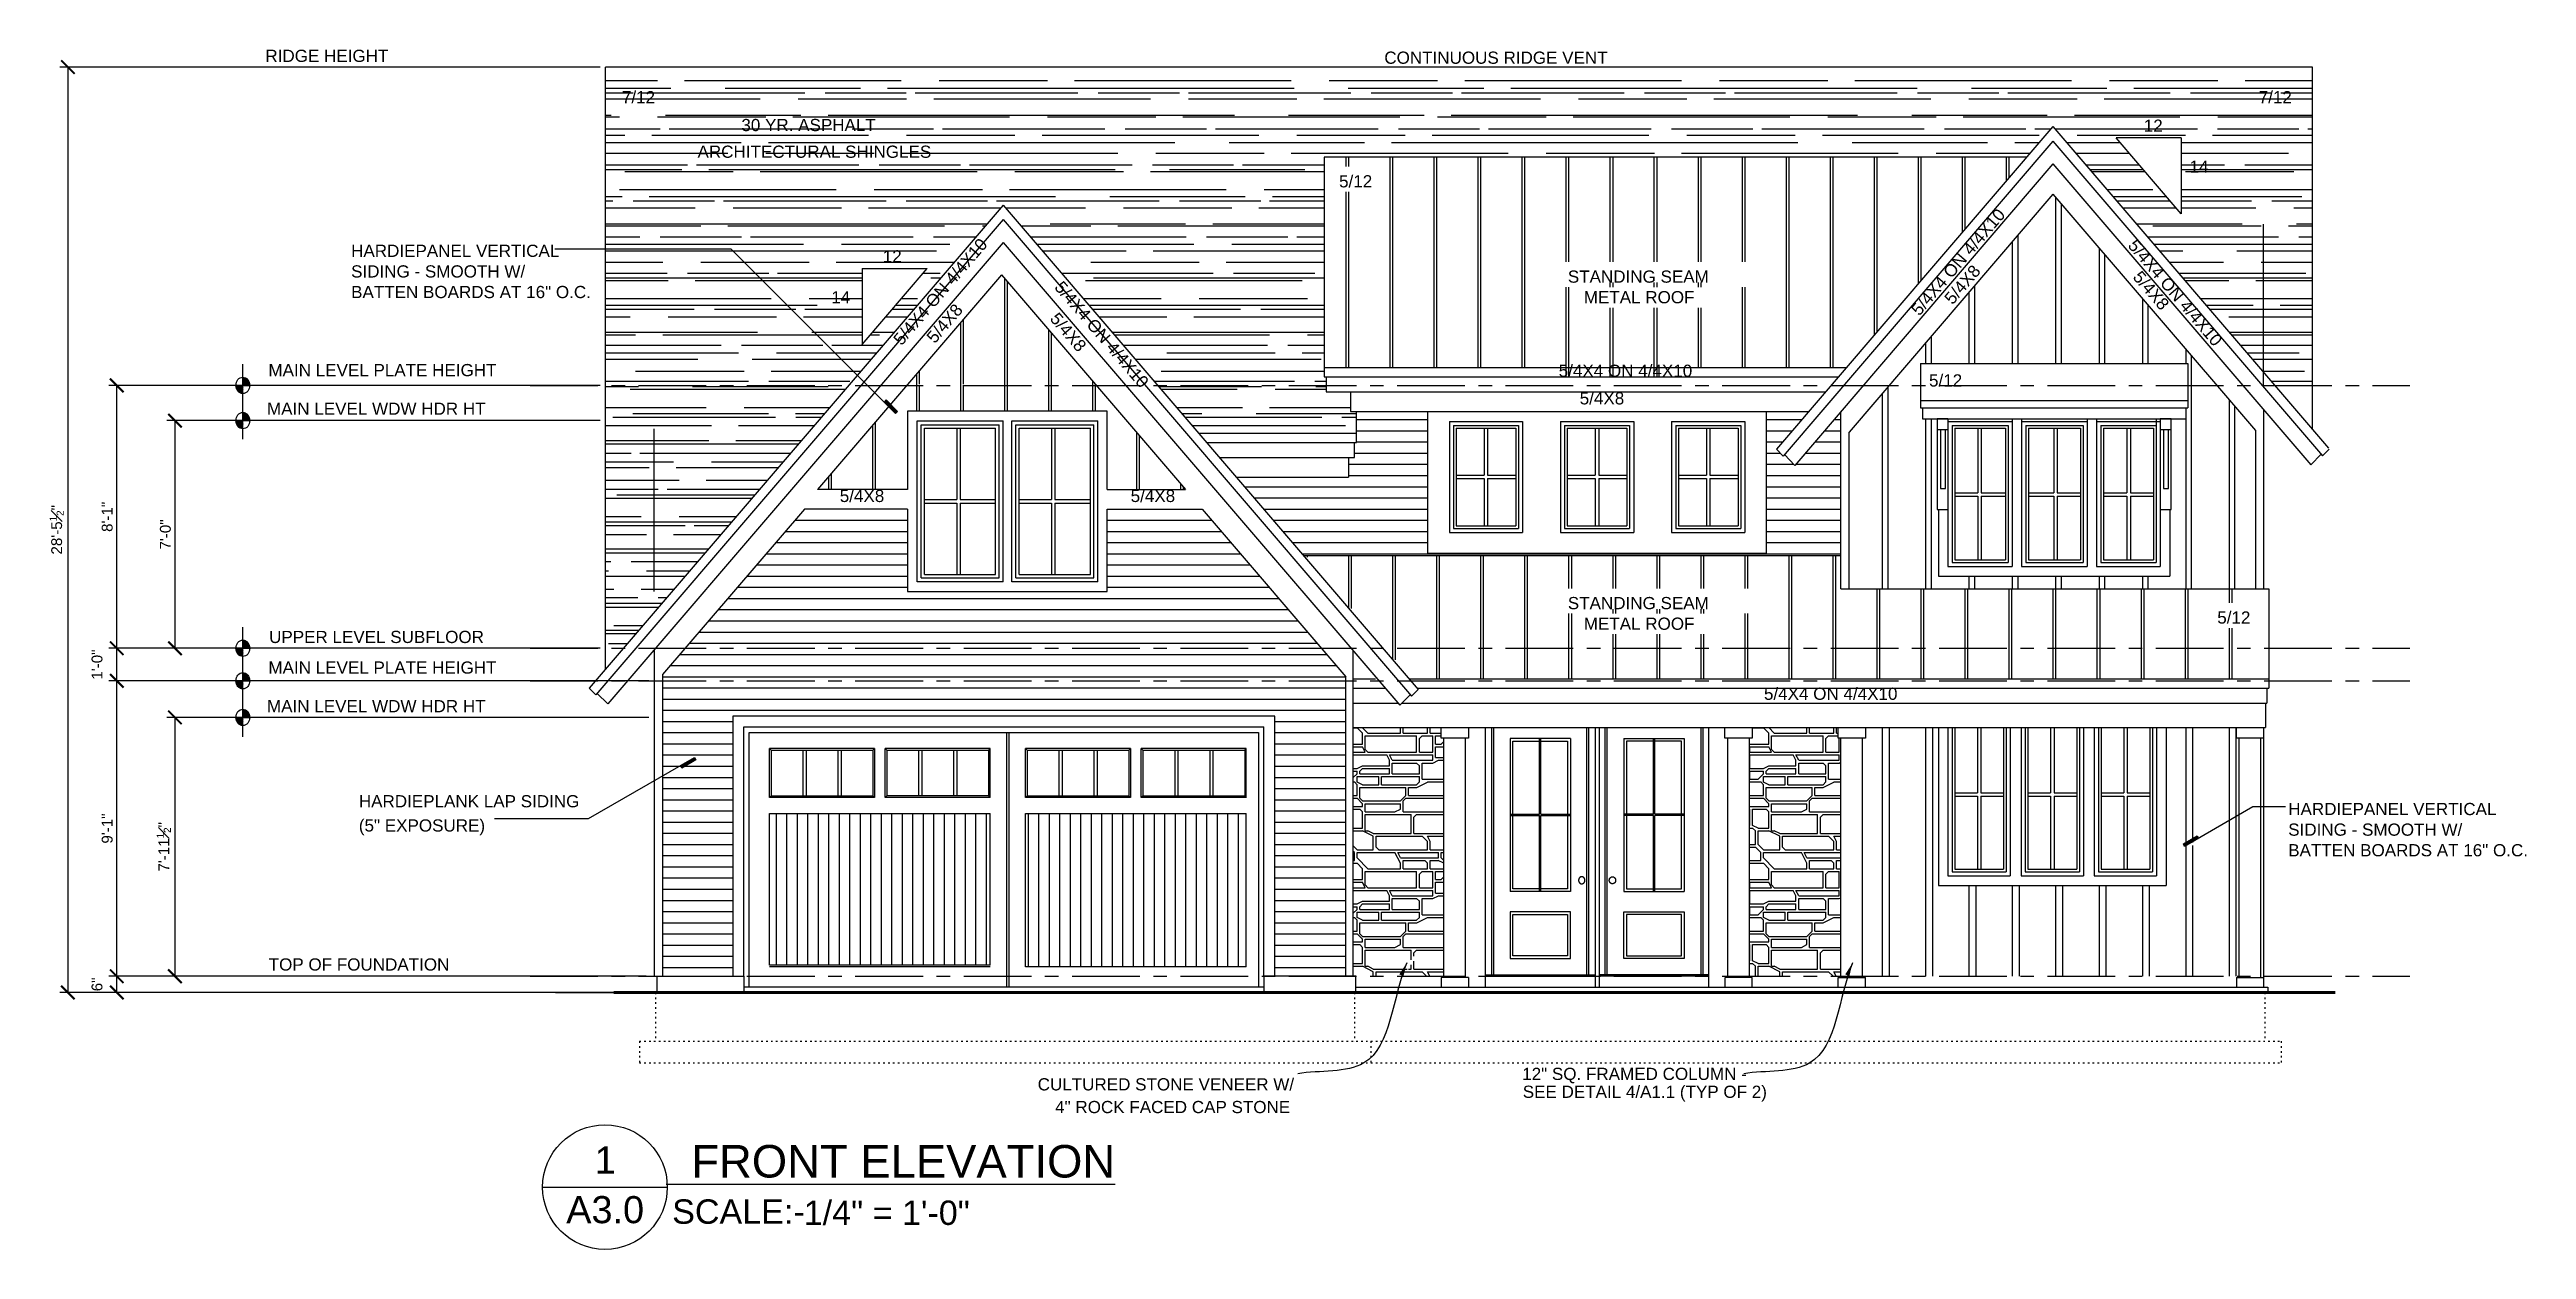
# Model space of a CAD drawing. Header units: inches. Extents: x -28708 to -16583, y 64755 to 66587.
# Drawn here: x -26401 to -25487, y 64762 to 65204 of the extents above; entities that cross this region are included whole.
import ezdxf
from ezdxf.enums import TextEntityAlignment as Align

# ---------------------------------------------------------------- set-up
doc = ezdxf.new("R2010")
doc.units = ezdxf.units.IN
doc.header["$LTSCALE"] = 20
doc.header["$MEASUREMENT"] = 0
for name, pattern in [('CENTER', [2, 1.25, -0.25, 0.25, -0.25]), ('Dashed Large', [12, 3, -6, 3]), ('Dashed Small', [4, 1, -2, 1]), ('HIDDEN', [0.375, 0.25, -0.125]), ('Solid', [0])]:
    doc.linetypes.add(name, pattern=pattern)
for name, color, linetype in [('BEAM', 1, 'HIDDEN'), ('CALLOUTS', 4, 'Continuous'), ('COLUMNS', 4, 'Continuous'), ('DIM', 2, 'Continuous'), ('DOOR', 3, 'Continuous'), ('ELEVATION LINES', 8, 'HIDDEN'), ('ELEVATION ROOF', 2, 'Continuous'), ('ELEVATION WALL', 5, 'Continuous'), ('GRADE LEVEL', 7, 'Continuous'), ('HATCH', 9, 'Continuous'), ('SYMBOLS', 7, 'Continuous'), ('TEXT', 3, 'Continuous'), ('WINDOW', 2, 'Continuous')]:
    doc.layers.add(name, color=color, linetype=linetype)
doc.layers.add('SPDIMENSION', color=7, linetype='Continuous', lineweight=0)
doc.layers.add('SPSHAPE_OUTLINE', color=7, linetype='Continuous', lineweight=0)
doc.styles.add('0.25 INCH', font='arial.ttf', dxfattribs={"height": 4})
doc.styles.add('Arial', font='arial.ttf')
doc.dimstyles.new('0.25 INCH', dxfattribs={"dimtxt": 4, "dimasz": 5, "dimexe": 3, "dimexo": 2, "dimgap": 1.5, "dimtad": 1, "dimdec": 3, "dimzin": 3, "dimdsep": 46, "dimlunit": 4, "dimtxsty": '0.25 INCH', "dimblk": 'ARCHTICK', "dimcen": 0.09, "dimclrd": 95, "dimclre": 8, "dimclrt": 30, "dimadec": 0, "dimazin": 0, "dimtfac": 0.65, "dimtdec": 3, "dimtofl": 0, "dimtmove": 2, "dimatfit": 3, "dimfxl": 0.18, "dimfrac": 1, "dimtolj": 1, "dimtzin": 0, "dimlwd": -1, "dimlwe": -1, "dimarcsym": 0})
pattern_1 = [(0, (-1676.761, 0), (9e-16, 4.125), [])]
pattern_2 = [(90, (-1676.761, 0), (-16, 0), [])]
pattern_3 = [(90, (-1676.761, 0), (-16.25, 0), [])]

msp = doc.modelspace()

# ---------------------------------------------------------------- texts
at = {"layer": 'TEXT', "linetype": 'Solid', "style": 'Arial'}
for s, rotation, p in [('RIDGE HEIGHT', 360, (-26321.6438, 65199.7061)), ('CONTINUOUS RIDGE VENT', 360, (-25908.6613, 65199.0262)), ('7/12', 360, (-26190.0472, 65184.4423)), ('7/12', 360, (-25585.9195, 65184.4423)), ('30 YR. ASPHALT', 360, (-26145.9662, 65174.1785)), ('12', 360, (-25628.3405, 65173.9369)), ('ARCHITECTURAL SHINGLES', 360, (-26162.1468, 65164.3353)), ('5/12', 360, (-25925.3545, 65153.4238)), ('14', 360, (-25611.4561, 65158.8119)), ('5/4X4 ON 4/4X10', 49.3996462, (-25711.2024, 65105.744)), ('HARDIEPANEL VERTICAL', 360, (-26290.001, 65127.7764)), ('12', 360, (-26093.774, 65125.7349)), ('5/4X4 ON 4/4X10', 49.3996462, (-26086.8599, 65094.7932)), ('5/4X4 ON 4/4X10', 310.6003538, (-25634.4852, 65131.7905)), ('SIDING - SMOOTH W/', 360, (-26290.001, 65120.1726)), ('STANDING SEAM ', 360, (-25840.9281, 65118.2573)), ('5/4X8', 49.3995313, (-25698.9261, 65109.8855)), ('5/4X8', 310.6004687, (-25632.682, 65120.1729)), ('BATTEN BOARDS AT 16" O.C.', 360, (-26290.001, 65112.5688)), ('14', 360, (-26112.791, 65110.6099)), ('5/4X8', 49.3995313, (-26074.5836, 65095.5481)), ('5/4X4 ON 4/4X10', 310.6003538, (-26030.6887, 65116.416)), ('METAL ROOF', 360, (-25835.0393, 65110.6534)), ('5/4X8', 310.6004687, (-26032.3604, 65104.7983)), ('MAIN LEVEL PLATE HEIGHT', 360, (-26320.5249, 65083.76)), ('5/4X4 ON 4/4X10', 360, (-25844.2836, 65083.5178)), ('5/12', 360, (-25707.6119, 65079.9499)), ('MAIN LEVEL WDW HDR HT', 360, (-26321.048, 65069.5166)), ('5/4X8', 360, (-25836.5341, 65073.3505)), ('5/4X8', 360, (-26109.6505, 65037.3348)), ('5/4X8', 360, (-26002.2755, 65037.3348)), ('STANDING SEAM ', 360, (-25840.9281, 64997.8013)), ('METAL ROOF', 360, (-25835.0393, 64990.1975)), ('5/12', 360, (-25601.2221, 64992.4802)), ('UPPER LEVEL SUBFLOOR', 360, (-26320.272, 64985.3106)), ('MAIN LEVEL PLATE HEIGHT', 360, (-26320.5249, 64974.0097)), ('MAIN LEVEL WDW HDR HT', 360, (-26321.048, 64959.7664)), ('5/4X4 ON 4/4X10', 360, (-25768.5336, 64964.3517)), ('HARDIEPLANK LAP SIDING', 360, (-26287.147, 64924.6917)), ('(5" EXPOSURE)', 360, (-26287.147, 64915.7582)), ('TOP OF FOUNDATION', 360, (-26320.4243, 64864.4708)), ('SEE DETAIL 4/A1.1 (TYP OF 2)', 360, (-25857.5657, 64817.5051))]:
    msp.add_text(s, height=4.5, rotation=rotation, dxfattribs=at).set_placement(p)
for s, p in [('SIDING - SMOOTH W/', (-25575.0336, 64914.2226)), ('HARDIEPANEL VERTICAL', (-25575.0336, 64921.8264)), ('BATTEN BOARDS AT 16" O.C.', (-25575.0336, 64906.6187)), ('12" SQ. FRAMED COLUMN -', (-25857.7675, 64824.0982)), ('CULTURED STONE VENEER W/', (-26036.5971, 64820.2482)), ('4" ROCK FACED CAP STONE', (-26030.1481, 64811.8695))]:
    msp.add_text(s, height=4.5, dxfattribs=at).set_placement(p)

# ---------------------------------------------------------------- blocks, each defined once
blk = doc.blocks.new('_ArchTick')
at = {"color": 0, "linetype": 'ByBlock', "const_width": 0.15}
blk.add_lwpolyline([(-0.5, -0.5), (0.5, 0.5)], dxfattribs=at)
blk = doc.blocks.new('*D439')
at = {"layer": 'DEFPOINTS', "color": 0, "linetype": 'ByBlock', "lineweight": -2, "transparency": 16777216}
for p in [(-26376.48, 64971.37), (-26178.12, 64971.37), (-26179.12, 64862.37)]:
    blk.add_point(p, dxfattribs=at)
at = {"layer": 'DIM', "color": 8, "transparency": 16777216}
for p, q in [((-26180.12, 64971.37), (-26379.48, 64971.37)), ((-26181.12, 64862.37), (-26379.48, 64862.37))]:
    blk.add_line(p, q, dxfattribs=at)
at = {"layer": 'DIM', "color": 95, "transparency": 16777216}
blk.add_line((-26376.48, 64862.37), (-26376.48, 64971.37), dxfattribs=at)
at = {"layer": 'DIM', "color": 95, "linetype": 'ByBlock', "transparency": 16777216, "xscale": 5, "yscale": 5, "zscale": 5}
for p, rotation in [((-26376.48, 64971.37), 90), ((-26376.48, 64862.37), 270)]:
    blk.add_blockref('_ArchTick', p, dxfattribs=dict(at, rotation=rotation))
at = {"layer": 'DIM', "color": 30, "linetype": 'ByBlock', "lineweight": -2, "transparency": 16777216, "insert": (-26380.02, 64916.87), "char_height": 4, "attachment_point": 5, "rotation": 90, "style": 'Arial'}
blk.add_mtext('\\A1;9\'-1"', dxfattribs=at)
blk = doc.blocks.new('*D440')
at = {"layer": 'DEFPOINTS', "color": 0, "linetype": 'ByBlock', "lineweight": -2, "transparency": 16777216}
for p in [(-26376.48, 64983.37), (-26196.12, 64983.37), (-26178.12, 64971.37)]:
    blk.add_point(p, dxfattribs=at)
at = {"layer": 'DIM', "color": 8, "transparency": 16777216}
for p, q in [((-26198.12, 64983.37), (-26379.48, 64983.37)), ((-26180.12, 64971.37), (-26379.48, 64971.37))]:
    blk.add_line(p, q, dxfattribs=at)
at = {"layer": 'DIM', "color": 95, "transparency": 16777216}
blk.add_line((-26376.48, 64971.37), (-26376.48, 64983.37), dxfattribs=at)
at = {"layer": 'DIM', "color": 95, "linetype": 'ByBlock', "transparency": 16777216, "xscale": 5, "yscale": 5, "zscale": 5}
for p, rotation in [((-26376.48, 64983.37), 90), ((-26376.48, 64971.37), 270)]:
    blk.add_blockref('_ArchTick', p, dxfattribs=dict(at, rotation=rotation))
at = {"layer": 'DIM', "color": 30, "linetype": 'ByBlock', "lineweight": -2, "transparency": 16777216, "insert": (-26383.77, 64977.37), "char_height": 4, "attachment_point": 5, "rotation": 90, "style": 'Arial'}
blk.add_mtext('\\A1;1\'-0"', dxfattribs=at)
blk = doc.blocks.new('*D441')
at = {"layer": 'DEFPOINTS', "color": 0, "linetype": 'ByBlock', "lineweight": -2, "transparency": 16777216}
for p in [(-26376.48, 65080.37), (-26196.12, 65080.37), (-26196.12, 64983.37)]:
    blk.add_point(p, dxfattribs=at)
at = {"layer": 'DIM', "color": 8, "transparency": 16777216}
for p, q in [((-26198.12, 65080.37), (-26379.48, 65080.37)), ((-26198.12, 64983.37), (-26379.48, 64983.37))]:
    blk.add_line(p, q, dxfattribs=at)
at = {"layer": 'DIM', "color": 95, "transparency": 16777216}
blk.add_line((-26376.48, 64983.37), (-26376.48, 65080.37), dxfattribs=at)
at = {"layer": 'DIM', "color": 95, "linetype": 'ByBlock', "transparency": 16777216, "xscale": 5, "yscale": 5, "zscale": 5}
for p, rotation in [((-26376.48, 65080.37), 90), ((-26376.48, 64983.37), 270)]:
    blk.add_blockref('_ArchTick', p, dxfattribs=dict(at, rotation=rotation))
at = {"layer": 'DIM', "color": 30, "linetype": 'ByBlock', "lineweight": -2, "transparency": 16777216, "insert": (-26380.02, 65031.87), "char_height": 4, "attachment_point": 5, "rotation": 90, "style": 'Arial'}
blk.add_mtext('\\A1;8\'-1"', dxfattribs=at)
blk = doc.blocks.new('*D442')
at = {"layer": 'DEFPOINTS', "color": 0, "linetype": 'ByBlock', "lineweight": -2, "transparency": 16777216}
for p in [(-26355, 65067.37), (-26196.12, 65067.37), (-26196.12, 64983.37)]:
    blk.add_point(p, dxfattribs=at)
at = {"layer": 'DIM', "color": 8, "transparency": 16777216}
for p, q in [((-26198.12, 65067.37), (-26358, 65067.37)), ((-26198.12, 64983.37), (-26358, 64983.37))]:
    blk.add_line(p, q, dxfattribs=at)
at = {"layer": 'DIM', "color": 95, "transparency": 16777216}
blk.add_line((-26355, 64983.37), (-26355, 65067.37), dxfattribs=at)
at = {"layer": 'DIM', "color": 95, "linetype": 'ByBlock', "transparency": 16777216, "xscale": 5, "yscale": 5, "zscale": 5}
for p, rotation in [((-26355, 65067.37), 90), ((-26355, 64983.37), 270)]:
    blk.add_blockref('_ArchTick', p, dxfattribs=dict(at, rotation=rotation))
at = {"layer": 'DIM', "color": 30, "linetype": 'ByBlock', "lineweight": -2, "transparency": 16777216, "insert": (-26358.54, 65025.37), "char_height": 4, "attachment_point": 5, "rotation": 90, "style": 'Arial'}
blk.add_mtext('\\A1;7\'-0"', dxfattribs=at)
blk = doc.blocks.new('*D443')
at = {"layer": 'DEFPOINTS', "color": 0, "linetype": 'ByBlock', "lineweight": -2, "transparency": 16777216}
for p in [(-26196.12, 65197.81), (-26394.54, 64856.37), (-26196.12, 64856.37)]:
    blk.add_point(p, dxfattribs=at)
at = {"layer": 'DIM', "color": 8, "transparency": 16777216}
for p, q in [((-26198.12, 65197.81), (-26397.54, 65197.81)), ((-26198.12, 64856.37), (-26397.54, 64856.37))]:
    blk.add_line(p, q, dxfattribs=at)
at = {"layer": 'DIM', "color": 95, "transparency": 16777216}
blk.add_line((-26394.54, 65197.81), (-26394.54, 64856.37), dxfattribs=at)
at = {"layer": 'DIM', "color": 95, "linetype": 'ByBlock', "transparency": 16777216, "xscale": 5, "yscale": 5, "zscale": 5}
for p, rotation in [((-26394.54, 65197.81), 90), ((-26394.54, 64856.37), 270)]:
    blk.add_blockref('_ArchTick', p, dxfattribs=dict(at, rotation=rotation))
at = {"layer": 'DIM', "color": 30, "linetype": 'ByBlock', "lineweight": -2, "transparency": 16777216, "insert": (-26398.69, 65027.09), "char_height": 4, "attachment_point": 5, "rotation": 90, "style": 'Arial'}
blk.add_mtext('\\A1;28\'-5{\\H0.65x;\\S1#2;}"', dxfattribs=at)
blk = doc.blocks.new('*D444')
at = {"layer": 'DEFPOINTS', "color": 0, "linetype": 'ByBlock', "lineweight": -2, "transparency": 16777216}
for p in [(-26376.48, 64862.37), (-26179.12, 64862.37), (-26179.12, 64856.37)]:
    blk.add_point(p, dxfattribs=at)
at = {"layer": 'DIM', "color": 8, "transparency": 16777216}
for p, q in [((-26181.12, 64862.37), (-26379.48, 64862.37)), ((-26181.12, 64856.37), (-26379.48, 64856.37))]:
    blk.add_line(p, q, dxfattribs=at)
at = {"layer": 'DIM', "color": 95, "transparency": 16777216}
blk.add_line((-26376.48, 64856.37), (-26376.48, 64862.37), dxfattribs=at)
at = {"layer": 'DIM', "color": 95, "linetype": 'ByBlock', "transparency": 16777216, "xscale": 5, "yscale": 5, "zscale": 5}
for p, rotation in [((-26376.48, 64862.37), 90), ((-26376.48, 64856.37), 270)]:
    blk.add_blockref('_ArchTick', p, dxfattribs=dict(at, rotation=rotation))
at = {"layer": 'DIM', "color": 30, "linetype": 'ByBlock', "lineweight": -2, "transparency": 16777216, "insert": (-26383.77, 64859.37), "char_height": 4, "attachment_point": 5, "rotation": 90, "style": 'Arial'}
blk.add_mtext('\\A1;6"', dxfattribs=at)
blk = doc.blocks.new('*D445')
at = {"layer": 'DEFPOINTS', "color": 0, "linetype": 'ByBlock', "lineweight": -2, "transparency": 16777216}
for p in [(-26178.12, 64957.87), (-26355.02, 64862.37), (-26223.91, 64862.37)]:
    blk.add_point(p, dxfattribs=at)
at = {"layer": 'DIM', "color": 8, "transparency": 16777216}
for p, q in [((-26180.12, 64957.87), (-26358.02, 64957.87)), ((-26225.91, 64862.37), (-26358.02, 64862.37))]:
    blk.add_line(p, q, dxfattribs=at)
at = {"layer": 'DIM', "color": 95, "transparency": 16777216}
blk.add_line((-26355.02, 64957.87), (-26355.02, 64862.37), dxfattribs=at)
at = {"layer": 'DIM', "color": 95, "linetype": 'ByBlock', "transparency": 16777216, "xscale": 5, "yscale": 5, "zscale": 5}
for p, rotation in [((-26355.02, 64957.87), 90), ((-26355.02, 64862.37), 270)]:
    blk.add_blockref('_ArchTick', p, dxfattribs=dict(at, rotation=rotation))
at = {"layer": 'DIM', "color": 30, "linetype": 'ByBlock', "lineweight": -2, "transparency": 16777216, "insert": (-26359.13, 64910.12), "char_height": 4, "attachment_point": 5, "rotation": 90, "style": 'Arial'}
blk.add_mtext('\\A1;7\'-11{\\H0.65x;\\S1#2;}"', dxfattribs=at)
blk = doc.blocks.new('0.25 CALLOUT')
blk.add_line((-20.69, -1.02), (25.31, -1.02))
blk.add_circle((2.31, -1.02), 23)
at = {"ltscale": 24, "insert": (27.12, -5.55), "char_height": 9, "attachment_point": 1, "line_spacing_factor": 0.85, "style": '0.25 INCH'}
blk.add_mtext('SCALE:-', dxfattribs=at)
at = {"style": '0.25 INCH'}
for tag, p, height in [('SEC.NO', (-9.66, 2.73), 9), ('DWG.TITLE', (20.15, 1.93), 7.5), ('SH.NO', (-10.52, -14.66), 9), ('SCALE', (93.69, -12.79), 9)]:
    blk.add_attdef(tag, p, '', height=height, dxfattribs=at)

# ---------------------------------------------------------------- dimensions: what is measured, and where the dimension line sits
at = {"layer": 'DIM', "linetype": 'ByBlock', "lineweight": -2}
for base, p1, p2, picture, middle in [((-26394.5419748427, 64856.3704415156), (-26196.1155711157, 65197.8079415155), (-26196.1155711157, 64856.3704415155), '*D443', (-26398.6867224552, 65027.0891915156)), ((-26376.4804, 65080.3704), (-26196.1156, 64983.3704), (-26196.1156, 65080.3704), '*D441', (-26380.0227, 65031.8704)), ((-26355.0025, 65067.3704), (-26196.1156, 64983.3704), (-26196.1156, 65067.3704), '*D442', (-26358.5448, 65025.3704)), ((-26376.4804, 64983.3704), (-26178.1156, 64971.3704), (-26196.1156, 64983.3704), '*D440', (-26383.7727, 64977.3704)), ((-26376.4804, 64971.3704), (-26179.1156, 64862.3704), (-26178.1156, 64971.3704), '*D439', (-26380.0227, 64916.8704)), ((-26355.017, 64862.3704), (-26178.1156, 64957.8704), (-26223.9103, 64862.3704), '*D445', (-26359.1277, 64910.1204)), ((-26376.4804, 64862.3704), (-26179.1156, 64856.3704), (-26179.1156, 64862.3704), '*D444', (-26383.7727, 64859.3704))]:
    dim = msp.add_linear_dim(base=base, p1=p1, p2=p2, angle=90, dimstyle='0.25 INCH', override={"dimtxsty": 'Arial'}, dxfattribs=at)
    dim.commit()
    dim.dimension.update_dxf_attribs({"geometry": picture, "text_midpoint": middle})

# ---------------------------------------------------------------- hatches: boundary and pattern name
at = {"layer": 'HATCH', "linetype": 'ByBlock', "lineweight": -2}
h = msp.add_hatch(dxfattribs=at)
h.set_pattern_fill('AR-RROOF', color=256, scale=10)
h.paths.add_polyline_path([(-25930.8656, 65164.5272), (-25671.6043, 65164.5272), (-25661.8666, 65175.8879), (-25579.9942, 65080.3704), (-25566.1156, 65080.3704), (-25566.1156, 65197.7432), (-26196.1156, 65197.8079), (-26196.1156, 65130.7764), (-26149.8469, 65130.7764), (-26103.1702, 65084.0997), (-26049.324, 65146.9204), (-25992.2811, 65080.3704), (-25930.1281, 65080.3704), (-25930.1281, 65083.5242), (-25930.8656, 65083.5242)])
h.paths.add_polyline_path([(-26077.3688, 65123.4849), (-26101.3688, 65095.4849), (-26101.3688, 65123.4849)], flags=16)
h.paths.add_polyline_path([(-25638.5381, 65171.6869), (-25614.5381, 65171.6869), (-25614.5381, 65143.6869)], flags=16)
h.paths.add_polyline_path([(-26196.1156, 64983.3704), (-26189.5094, 64983.3704), (-26106.3667, 65080.3704), (-26196.1156, 65080.3704)])
h.paths.add_polyline_path([(-26106.3667, 65080.3704), (-26103.1702, 65084.0997), (-26149.8469, 65130.7764), (-26178.1156, 65130.7764), (-26178.1156, 65080.3704)], flags=17)
h.paths.add_polyline_path([(-26196.1156, 65080.3704), (-26178.1156, 65080.3704), (-26178.1156, 65130.7764), (-26196.1156, 65130.7764)], flags=17)
h.paths.add_polyline_path([(-25918.8656, 65062.7885), (-25918.8656, 65070.7742), (-25921.1062, 65070.7742), (-25921.1062, 65078.0242), (-25930.1281, 65078.0242), (-25930.1281, 65080.3704), (-25992.2811, 65080.3704), (-25977.2108, 65062.7885)])
h = msp.add_hatch(dxfattribs=at)
h.set_pattern_fill('ANSI31', color=256, scale=130, angle=45)
h.set_pattern_definition([(90, (-1677.761, 0), (-16.25, 0), [])])
h.paths.add_polyline_path([(-25671.6043, 65164.5272), (-25931.8656, 65164.5272), (-25931.8656, 65087.0242), (-25738.0352, 65087.0242)])
h.paths.add_polyline_path([(-25846.1891, 65083.5242), (-25806.0525, 65083.5242), (-25806.0525, 65087.0242), (-25846.1891, 65087.0242)])
h.paths.add_polyline_path([(-25837.5915, 65108.9989), (-25780.0001, 65108.9989), (-25780.0001, 65118.312), (-25837.5915, 65118.312)], flags=16)
h.paths.add_polyline_path([(-25843.4792, 65116.6038), (-25768.6552, 65116.6038), (-25768.6552, 65125.9107), (-25843.4792, 65125.9107)], flags=16)
h.paths.add_polyline_path([(-25927.9057, 65151.7704), (-25908.4896, 65151.7704), (-25908.4896, 65161.0773), (-25927.9057, 65161.0773)], flags=16)
h = msp.add_hatch(dxfattribs=at)
h.set_pattern_fill('ANSI31', color=256, scale=130, angle=45)
h.set_pattern_definition(pattern_3)
h.paths.add_polyline_path([(-25671.6043, 65164.5272), (-25930.8656, 65164.5272), (-25930.8656, 65087.0242), (-25738.0352, 65087.0242)])
h.paths.add_polyline_path([(-25845.1891, 65083.5242), (-25805.0525, 65083.5242), (-25805.0525, 65087.0242), (-25845.1891, 65087.0242)])
h.paths.add_polyline_path([(-25836.5915, 65108.9989), (-25779.0001, 65108.9989), (-25779.0001, 65118.312), (-25836.5915, 65118.312)], flags=16)
h.paths.add_polyline_path([(-25842.4792, 65116.6038), (-25767.6552, 65116.6038), (-25767.6552, 65125.9107), (-25842.4792, 65125.9107)], flags=16)
h.paths.add_polyline_path([(-25926.9057, 65151.7704), (-25907.4896, 65151.7704), (-25907.4896, 65161.0773), (-25926.9057, 65161.0773)], flags=16)
h = msp.add_hatch(dxfattribs=at)
h.set_pattern_fill('ANSI31', color=256, scale=128, angle=45)
h.set_pattern_definition(pattern_2)
h.paths.add_polyline_path([(-25704.6156, 65068.0336), (-25709.9591, 65068.0336), (-25709.9591, 65072.0336), (-25710.7091, 65072.0336), (-25710.7091, 65081.2459), (-25721.5853, 65081.2459), (-25737.1156, 65063.1273), (-25737.1156, 65005.2767), (-25587.1156, 65005.2767), (-25587.1156, 65063.7085), (-25602.1476, 65081.2459), (-25612.1269, 65081.2459), (-25612.1269, 65072.0336), (-25612.8769, 65072.0336), (-25612.8769, 65068.0336), (-25618.2521, 65068.0336), (-25618.2521, 65064.0336), (-25618.2521, 65034.5336), (-25618.7521, 65034.5336), (-25618.7521, 65010.0095), (-25704.1153, 65010.0095), (-25704.1153, 65034.5336), (-25704.6156, 65034.5336)])
h.paths.add_polyline_path([(-25661.8663, 65150.9182), (-25721.5853, 65081.2459), (-25710.7091, 65081.2459), (-25710.7091, 65088.4401), (-25612.1269, 65088.4401), (-25612.1269, 65081.2459), (-25602.1476, 65081.2459)])
h = msp.add_hatch(dxfattribs=at)
h.set_pattern_fill('ANSI31', color=256, scale=128, angle=45)
h.set_pattern_definition([(90, (-1674.761, 0), (-16, 0), [])])
h.paths.add_polyline_path([(-25702.6156, 65068.0336), (-25707.9591, 65068.0336), (-25707.9591, 65072.0336), (-25708.7091, 65072.0336), (-25708.7091, 65081.2459), (-25720.9556, 65081.9806), (-25737.1156, 65063.1273), (-25735.1156, 65005.2767), (-25585.1156, 65005.2767), (-25587.1156, 65063.7085), (-25602.1476, 65081.2459), (-25612.1269, 65081.2459), (-25612.1269, 65072.0336), (-25610.8769, 65072.0336), (-25610.8769, 65068.0336), (-25616.2521, 65068.0336), (-25616.2521, 65064.0336), (-25616.2521, 65034.5336), (-25616.7521, 65034.5336), (-25616.7521, 65010.0095), (-25702.1153, 65010.0095), (-25702.1153, 65034.5336), (-25702.6156, 65034.5336)])
h.paths.add_polyline_path([(-25661.8663, 65150.9182), (-25720.9556, 65081.9806), (-25708.7091, 65081.2459), (-25708.7091, 65088.4401), (-25612.1269, 65088.4401), (-25612.1269, 65081.2459), (-25602.1476, 65081.2459)])
h = msp.add_hatch(dxfattribs=at)
h.set_pattern_fill('ANSI31', color=256, scale=130, angle=45)
h.paths.add_polyline_path([(-26049.9829, 65121.1829), (-26084.9648, 65080.3704), (-26015.0009, 65080.3704)])
h.paths.add_polyline_path([(-26084.6077, 65070.848), (-26010.8902, 65070.848), (-26010.8902, 65041.9844), (-25982.0986, 65041.9844), (-26015.0009, 65080.3704), (-26084.9648, 65080.3704), (-26090.9501, 65073.3875), (-26088.3092, 65070.7467), (-26089.0632, 65069.9927), (-26091.646, 65072.5756), (-26117.8668, 65041.9844), (-26084.6077, 65041.9844)])
h = msp.add_hatch(dxfattribs=at)
h.set_pattern_fill('ANSI31', color=256, scale=130, angle=45)
h.set_pattern_definition([(90, (1, 0), (-16.25, 0), [])])
h.paths.add_polyline_path([(-26049.9829, 65121.1829), (-26084.8947, 65080.4522), (-26015.1875, 65080.5882)])
h.paths.add_polyline_path([(-26083.6077, 65070.848), (-26009.8902, 65070.848), (-26009.8902, 65041.9844), (-25982.0986, 65041.9844), (-26015.1875, 65080.5882), (-26084.5412, 65080.8646), (-26090.9456, 65073.383), (-26088.3092, 65070.7467), (-26089.0632, 65069.9927), (-26091.646, 65072.5756), (-26117.8428, 65042.0124), (-26083.6077, 65041.9844)])
h = msp.add_hatch(dxfattribs=at)
h.set_pattern_fill('ANSI31', color=256, scale=33, angle=315)
h.set_pattern_definition(pattern_1)
h.paths.add_polyline_path([(-25892.6156, 65070.7742), (-25918.8656, 65070.7742), (-25918.8656, 65062.7885), (-25918.8656, 65059.2885), (-25919.6281, 65059.2885), (-25919.6281, 65053.7885), (-25921.8656, 65053.7885), (-25921.8656, 65046.5385), (-25963.2822, 65046.5385), (-25938.4953, 65017.6204), (-25740.1156, 65017.6204), (-25740.1156, 65070.7676), (-25757.1968, 65050.8394), (-25760.9711, 65054.8872), (-25761.4642, 65054.3119), (-25763.8663, 65056.8879), (-25751.9638, 65070.7742), (-25767.6156, 65070.7742), (-25767.6156, 65018.3682), (-25892.6156, 65018.3682)])
h = msp.add_hatch(dxfattribs=at)
h.set_pattern_fill('ANSI31', color=256, scale=33, angle=315)
h.set_pattern_definition(pattern_1)
h.paths.add_polyline_path([(-25932.5004, 64984.1204), (-26166.122, 64984.1204), (-26175.1156, 64973.6441), (-26175.1156, 64971.4957), (-25922.8656, 64971.4957), (-25922.8656, 64972.8798)])
h.paths.add_polyline_path([(-25975.8838, 65034.7344), (-26010.8902, 65034.7344), (-26010.8902, 65004.348), (-26084.6077, 65004.348), (-26084.6077, 65034.7344), (-26122.6717, 65034.7344), (-26166.122, 64984.1204), (-25932.5004, 64984.1204)])
h = msp.add_hatch(dxfattribs=at)
h.set_pattern_fill('ANSI31', color=256, scale=130, angle=45)
h.set_pattern_definition(pattern_3)
h.paths.add_polyline_path([(-25582.2093, 65005.2767), (-25740.1156, 65005.2767), (-25740.1156, 65017.6204), (-25938.4953, 65017.6204), (-25899.4952, 64972.1204), (-25582.2093, 64972.1204)])
h.paths.add_polyline_path([(-25602.7733, 64990.8267), (-25583.3572, 64990.8267), (-25583.3572, 65000.1337), (-25602.7733, 65000.1337)], flags=16)
h.paths.add_polyline_path([(-25836.5915, 64988.543), (-25779.0001, 64988.543), (-25779.0001, 64997.8561), (-25836.5915, 64997.8561)], flags=16)
h.paths.add_polyline_path([(-25842.4792, 64996.1478), (-25767.6552, 64996.1478), (-25767.6552, 65005.4548), (-25842.4792, 65005.4548)], flags=16)
h = msp.add_hatch(dxfattribs=at)
h.set_pattern_fill('ANSI31', color=256, scale=130, angle=45)
h.set_pattern_definition([(90, (-1675.761, 0), (-16.25, 0), [])])
h.paths.add_polyline_path([(-25581.2093, 65005.2767), (-25739.1156, 65005.2767), (-25739.1156, 65017.6204), (-25937.4953, 65017.6204), (-25898.4952, 64972.1204), (-25581.2093, 64972.1204)])
h.paths.add_polyline_path([(-25601.7733, 64990.8267), (-25582.3572, 64990.8267), (-25582.3572, 65000.1337), (-25601.7733, 65000.1337)], flags=16)
h.paths.add_polyline_path([(-25835.5915, 64988.543), (-25778.0001, 64988.543), (-25778.0001, 64997.8561), (-25835.5915, 64997.8561)], flags=16)
h.paths.add_polyline_path([(-25841.4792, 64996.1478), (-25766.6552, 64996.1478), (-25766.6552, 65005.4548), (-25841.4792, 65005.4548)], flags=16)
h = msp.add_hatch(dxfattribs=at)
h.set_pattern_fill('ANSI31', color=256, scale=33, angle=315)
h.set_pattern_definition(pattern_1)
h.paths.add_polyline_path([(-25922.8656, 64971.4957), (-26175.1156, 64971.4957), (-26175.1156, 64936.2932), (-26163.2866, 64943.1227), (-26162.7534, 64942.1992), (-26167.9495, 64939.1992), (-26168.4827, 64940.1227), (-26175.1156, 64936.2932), (-26175.1156, 64862.3704), (-26149.1156, 64862.3704), (-26149.1156, 64958.3552), (-25949.1156, 64958.3581), (-25949.1156, 64862.3704), (-25922.8656, 64862.3704)])
h = msp.add_hatch(dxfattribs=at)
h.set_pattern_fill('ROUGH-SQ', color=256, scale=50)
h.set_pattern_definition([(0, (-1665.76, 1), (50, 50), [19, -2, 4, -1, 3, -21]), (0, (-1664.76, 2), (50, 50), [12, -1, 9, -1, 5, -22]), (0, (-1635.76, 4), (50, 50), [5, -2, 10, -33]), (0, (-1651.76, 5), (50, 50), [8, -2, 3, -37]), (0, (-1636.76, 5), (50, 50), [5, -1, 11, -33]), (0, (-1652.76, 6), (50, 50), [14, -36]), (0, (-1668.76, 8), (50, 50), [14, -1, 15, -1, 6, -13]), (0, (-1668.76, 9), (50, 50), [6, -2, 18, -24]), (0, (-1641.76, 9), (50, 50), [5, -3, 2, -40]), (0, (-1629.76, 10), (50, 50), [8, -42]), (0, (-1628.76, 11), (50, 50), [7, -43]), (0, (-1661.76, 14), (50, 50), [17, -2, 8, -23]), (0, (-1662.76, 15), (50, 50), [14, -1, 12, -23]), (0, (-1670.76, 16), (50, 50), [4, -1, 1, -44]), (0, (-1670.76, 17), (50, 50), [4, -34, 3, -1, 6, -2]), (0, (-1632.76, 18), (50, 50), [9, -41]), (0, (-1665.76, 22), (50, 50), [17, -2, 13, -18]), (0, (-1665.76, 23), (50, 50), [11, -3, 18, -18]), (0, (-1672.76, 24), (50, 50), [5, -37, 7, -1]), (0, (-1632.76, 25), (50, 50), [2, -2, 12, -34]), (0, (-1665.76, 26), (50, 50), [13, -37]), (0, (-1666.76, 27), (50, 50), [14, -36]), (0, (-1650.76, 28), (50, 50), [17, -1, 3, -1, 10, -18]), (0, (-1649.76, 29), (50, 50), [13, -1, 17, -19]), (0, (-1667.76, 32), (50, 50), [17, -1, 3, -29]), (0, (-1666.76, 33), (50, 50), [6, -1, 13, -30]), (0, (-1642.76, 34), (50, 50), [6, -2, 15, -27]), (0, (-1673.76, 35), (50, 50), [3, -26, 19, -2]), (0, (-1668.76, 36), (50, 50), [8, -1, 14, -27]), (0, (-1667.76, 37), (50, 50), [11, -1, 10, -28]), (0, (-1673.76, 38), (50, 50), [5, -45]), (0, (-1673.76, 39), (50, 50), [5, -2, 10, -33]), (0, (-1666.76, 40), (50, 50), [10, -40]), (0, (-1655.76, 41), (50, 50), [9, -2, 4, -35]), (0, (-1655.76, 42), (50, 50), [15, -2, 14, -19]), (0, (-1639.76, 43), (50, 50), [15, -35]), (0, (-1673.76, 44), (50, 50), [16, -1, 16, -17]), (0, (-1673.76, 45), (50, 50), [8, -1, 18, -1, 5, -17]), (0, (-1673.76, 47), (50, 50), [7, -27, 14, -2]), (0, (-1639.76, 48), (50, 50), [2, -2, 6, -2, 11, -27]), (90, (-1674.76, 36), (-50, 50), [6, -1, 3, -40]), (90, (-1673.76, 18), (-50, 50), [6, -11, 3, -30]), (90, (-1673.76, 39), (-50, 50), [5, -1, 2, -42]), (90, (-1672.76, 18), (-50, 50), [6, -44]), (90, (-1671.76, 11), (-50, 50), [5, -45]), (90, (-1670.76, 11), (-50, 50), [5, -45]), (90, (-1669.76, 5), (-50, 50), [3, -47]), (90, (-1668.76, 6), (-50, 50), [2, -21, 4, -23]), (90, (-1668.76, 34), (-50, 50), [2, -1, 1, -46]), (90, (-1667.76, 28), (-50, 50), [4, -5, 1, -40]), (90, (-1666.76, 17), (-50, 50), [6, -2, 1, -22, 4, -15]), (90, (-1665.76, 16), (-50, 50), [6, -1, 3, -20, 5, -15]), (90, (-1662.76, 9), (-50, 50), [5, -45]), (90, (-1661.76, 10), (-50, 50), [4, -46]), (90, (-1660.76, 33), (-50, 50), [3, -47]), (90, (-1659.76, 33), (-50, 50), [3, -47]), (90, (-1656.76, 37), (-50, 50), [2, -1, 2, -45]), (90, (-1655.76, 37), (-50, 50), [4, -46]), (90, (-1652.76, 2), (-50, 50), [2, -20, 2, -26]), (90, (-1651.76, 2), (-50, 50), [3, -18, 4, -25]), (90, (-1650.76, 29), (-50, 50), [3, -47]), (90, (-1649.76, 29), (-50, 50), [3, -47]), (90, (-1648.76, 15), (-50, 50), [7, -43]), (90, (-1647.76, 15), (-50, 50), [6, -44]), (90, (-1646.76, 45), (-50, 50), [6, -44]), (90, (-1645.76, 34), (-50, 50), [2, -1, 3, -5, 5, -34]), (90, (-1644.76, 35), (-50, 50), [6, -44]), (90, (-1642.76, 2), (-50, 50), [2, -5, 3, -40]), (90, (-1641.76, 2), (-50, 50), [3, -4, 3, -40]), (90, (-1640.76, 42), (-50, 50), [2, -1, 6, -41]), (90, (-1639.76, 43), (-50, 50), [4, -1, 3, -42]), (90, (-1638.76, 6), (-50, 50), [2, -48]), (90, (-1637.76, 6), (-50, 50), [2, -48]), (90, (-1636.76, 2), (-50, 50), [2, -25, 5, -15, 2, -1]), (90, (-1635.76, 29), (-50, 50), [4, -15, 6, -25]), (90, (-1634.76, 10), (-50, 50), [4, -46]), (90, (-1633.76, 9), (-50, 50), [7, -3, 3, -1, 5, -31]), (90, (-1632.76, 18), (-50, 50), [5, -2, 3, -40]), (90, (-1631.76, 5), (-50, 50), [3, -47]), (90, (-1630.76, 5), (-50, 50), [4, -46]), (90, (-1629.76, 11), (-50, 50), [6, -9, 2, -20, 5, -8]), (90, (-1628.76, 11), (-50, 50), [6, -8, 3, -21, 5, -7]), (45, (-1670.76, 35), (0, 50), [2.8284, -1.4142, 1.4142, -65.053878]), (45, (-1675.76, 35), (0, 50), [1.4142, -69.296478]), (45, (-1651.76, 27), (0, 50), [1.4142, -69.296478]), (45, (-1647.76, 21), (0, 50), [1.4142, -69.296478]), (45, (-1646.76, 33), (0, 50), [1.4142, -69.296478]), (45, (-1645.76, 0), (0, 50), [1.4142, -69.296478]), (45, (-1637.76, 48), (0, 50), [1.4142, -69.296478]), (45, (-1635.76, 33), (0, 50), [1.4142, -69.296478]), (45, (-1633.76, 16), (0, 50), [1.4142, -69.296478]), (45, (-1630.76, 25), (0, 50), [1.4142, -69.296478]), (45, (-1630.76, 9), (0, 50), [1.4142, -69.296478]), (45, (-1652.76, 27), (0, 50), [2.8284, -67.882278]), (45, (-1631.76, 9), (0, 50), [2.8284, -67.882278]), (135, (-1664.76, 2), (-50, 6e-15), [5.65685, -65.053828]), (135, (-1669.76, 8), (-50, 6e-15), [2.8284, -67.882278]), (135, (-1668.76, 9), (-50, 6e-15), [2.8284, -67.882278]), (135, (-1666.76, 2), (-50, 6e-15), [2.8284, -67.882278]), (135, (-1666.76, 26), (-50, 6e-15), [2.8284, -67.882278]), (135, (-1642.76, 12), (-50, 6e-15), [2.8284, -67.882278]), (135, (-1674.76, 46), (-50, 6e-15), [1.4142, -69.296478]), (135, (-1671.76, 16), (-50, 6e-15), [1.4142, -69.296478]), (135, (-1668.76, 33), (-50, 6e-15), [1.4142, -69.296478]), (135, (-1666.76, 27), (-50, 6e-15), [1.4142, -69.296478]), (135, (-1666.76, 23), (-50, 6e-15), [1.4142, -69.296478]), (135, (-1664.76, 45), (-50, 6e-15), [1.4142, -69.296478]), (135, (-1660.76, 9), (-50, 6e-15), [1.4142, -69.296478]), (135, (-1645.76, 40), (-50, 6e-15), [1.4142, -69.296478]), (135, (-1642.76, 4), (-50, 6e-15), [1.4142, -69.296478]), (135, (-1636.76, 5), (-50, 6e-15), [1.4142, -69.296478]), (135, (-1629.76, 3), (-50, 6e-15), [1.4142, -69.296478]), (135, (-1627.76, 48), (-50, 6e-15), [1.4142, -69.296478]), (26.56505, (-1668.76, 39), (50, 3e-09), [2.23605, -109.56735]), (26.56505, (-1654.76, 23), (50, 3e-09), [2.23605, -109.56735]), (26.56505, (-1640.76, 41), (50, 3e-09), [2.23605, -109.56735]), (26.56505, (-1636.76, 9), (50, 3e-09), [2.23605, -109.56735]), (26.56505, (-1632.76, 23), (50, 3e-09), [2.23605, -109.56735]), (26.56505, (-1646.76, 32), (50, 3e-09), [4.4721, -107.3313]), (63.43495, (-1635.76, 15), (3e-09, 50), [4.4721, -107.3313]), (116.56505, (-1652.76, 4), (-3e-09, 50), [4.4721, -107.3313]), (116.56505, (-1665.76, 45), (-3e-09, 50), [2.23605, -109.56735]), (116.56505, (-1656.76, 42), (-3e-09, 50), [2.23605, -109.56735]), (116.56505, (-1655.76, 42), (-3e-09, 50), [2.23605, -109.56735]), (116.56505, (-1652.76, 6), (-3e-09, 50), [2.23605, -109.56735]), (116.56505, (-1641.76, 12), (-3e-09, 50), [2.23605, -109.56735]), (153.43495, (-1666.76, 33), (-50, 3e-09), [2.23605, -109.56735]), (153.43495, (-1670.76, 17), (-50, 3e-09), [2.23605, -109.56735]), (153.43495, (-1662.76, 15), (-50, 3e-09), [2.23605, -109.56735]), (153.43495, (-1636.76, 4), (-50, 3e-09), [2.23605, -109.56735]), (153.43495, (-1662.76, 14), (-50, 3e-09), [4.4721, -107.3313])])
h.paths.add_polyline_path([(-25886.6372, 64950.2454), (-25887.6372, 64950.2454), (-25887.6372, 64954.1204), (-25920.1156, 64954.1204), (-25920.1156, 64862.3704), (-25902.9758, 64862.3704), (-25900.8082, 64865.441), (-25900.8082, 64865.4411), (-25897.3479, 64870.3426), (-25896.4768, 64869.7277), (-25899.9372, 64864.8262), (-25900.8082, 64865.441), (-25902.9758, 64862.3704), (-25886.6372, 64862.3704)])
h.paths.add_polyline_path([(-25740.1156, 64950.2454), (-25741.1156, 64950.2454), (-25741.1156, 64954.1204), (-25772.9158, 64954.1204), (-25772.9158, 64950.2454), (-25773.9158, 64950.2454), (-25773.9158, 64862.3704), (-25740.1156, 64862.3704)])
h = msp.add_hatch(dxfattribs=at)
h.set_pattern_fill('ANSI31', color=256, scale=128, angle=45)
h.set_pattern_definition(pattern_2)
h.paths.add_polyline_path([(-25593.1156, 64921.9431), (-25613.3383, 64910.2676), (-25613.6308, 64911.1911), (-25608.6754, 64914.1911), (-25608.1421, 64913.2676), (-25593.1156, 64921.9431), (-25593.1156, 64950.2454), (-25594.1156, 64950.2454), (-25594.1156, 64954.1204), (-25620.1156, 64954.1204), (-25620.1156, 64895.8687), (-25704.1153, 64895.8687), (-25704.1153, 64954.1204), (-25731.1156, 64954.1204), (-25731.1156, 64950.2454), (-25732.1156, 64950.2454), (-25732.1156, 64862.3704), (-25593.1156, 64862.3704)])
h = msp.add_hatch(dxfattribs=at)
h.set_pattern_fill('ANSI31', color=256, scale=128, angle=45)
h.set_pattern_definition([(90, (-1674.261, 0), (-16, 0), [])])
h.paths.add_polyline_path([(-25590.6156, 64921.9431), (-25610.8383, 64910.2676), (-25611.1308, 64911.1911), (-25606.1754, 64914.1911), (-25605.6421, 64913.2676), (-25590.6156, 64921.9431), (-25590.6156, 64950.2454), (-25591.6156, 64950.2454), (-25591.6156, 64954.1204), (-25617.6156, 64954.1204), (-25617.6156, 64895.8687), (-25701.6153, 64895.8687), (-25701.6153, 64954.1204), (-25728.6156, 64954.1204), (-25728.6156, 64950.2454), (-25729.6156, 64950.2454), (-25729.6156, 64862.3704), (-25590.6156, 64862.3704)])
h = msp.add_hatch(dxfattribs=at)
h.set_pattern_fill('ANSI31', color=256, scale=31, angle=45)
h.paths.add_polyline_path([(-26054.1045, 64922.3702), (-26135.6015, 64922.3707), (-26135.6015, 64866.5001), (-26054.1045, 64866.4996)])
h.paths.add_polyline_path([(-25959.6047, 64922.3697), (-26041.1015, 64922.3702), (-26041.1015, 64865.8744), (-25959.6047, 64865.8741)])

# ---------------------------------------------------------------- linework, layer by layer
at = {"layer": 'BEAM', "color": 4, "linetype": 'Solid', "ltscale": 48}
msp.add_line((-25920.1156, 64954.1204), (-25583.3941, 64954.1204), dxfattribs=at)
at = {"layer": 'COLUMNS', "linetype": 'Solid', "ltscale": 48}
for p, q in [((-25887.6372, 64950.2454), (-25887.6372, 64954.1204)), ((-25877.6372, 64950.2454), (-25887.6372, 64950.2454)), ((-25886.6372, 64861.8704), (-25886.6372, 64950.2454)), ((-25878.6372, 64861.8707), (-25878.6372, 64950.2454)), ((-25877.6372, 64954.1204), (-25877.6372, 64950.2454)), ((-25782.9158, 64950.2454), (-25782.9158, 64954.1204)), ((-25772.9158, 64950.2454), (-25782.9158, 64950.2454)), ((-25781.9158, 64861.8707), (-25781.9158, 64950.2454)), ((-25773.9158, 64861.8707), (-25773.9158, 64950.2454)), ((-25772.9158, 64954.1204), (-25772.9158, 64950.2454)), ((-25741.1156, 64950.2454), (-25741.1156, 64954.1204)), ((-25731.1156, 64950.2454), (-25741.1156, 64950.2454)), ((-25740.1156, 64861.8707), (-25740.1156, 64950.2454)), ((-25732.1156, 64861.8707), (-25732.1156, 64950.2454)), ((-25731.1156, 64954.1204), (-25731.1156, 64950.2454)), ((-25594.1156, 64950.2454), (-25594.1156, 64954.1204)), ((-25584.1156, 64950.2454), (-25594.1156, 64950.2454)), ((-25593.1156, 64861.8707), (-25593.1156, 64950.2454)), ((-25585.1156, 64861.8707), (-25585.1156, 64950.2454)), ((-25877.6372, 64861.8707), (-25887.6372, 64861.8704)), ((-25887.6372, 64861.8704), (-25887.6372, 64858.3704)), ((-25877.6372, 64861.8707), (-25877.6372, 64858.3704)), ((-25772.9153, 64861.8707), (-25782.9153, 64861.8707)), ((-25782.9153, 64858.3704), (-25782.9153, 64861.8707)), ((-25772.9153, 64858.3704), (-25772.9153, 64861.8707)), ((-25741.1151, 64858.3704), (-25741.1151, 64861.8707)), ((-25731.1151, 64858.3704), (-25731.1151, 64861.8707)), ((-25594.1156, 64861.8707), (-25594.1156, 64858.3704)), ((-25594.1156, 64861.8707), (-25584.1156, 64861.8707))]:
    msp.add_line(p, q, dxfattribs=at)
at = {"layer": 'COLUMNS', "linetype": 'Solid', "ltscale": 384}
msp.add_line((-25741.1151, 64861.8707), (-25731.1151, 64861.8707), dxfattribs=at)
at = {"layer": 'DOOR', "linetype": 'Solid'}
for p, q in [((-25949.1156, 64958.3581), (-26149.1156, 64958.3552)), ((-26149.1156, 64958.3552), (-26149.1156, 64862.3704)), ((-25949.1156, 64862.3704), (-25949.1156, 64958.354)), ((-26145.1156, 64862.3704), (-26145.1126, 64954.3552)), ((-26145.1126, 64954.3552), (-25953.1156, 64954.354)), ((-26143.1126, 64858.3596), (-26143.1126, 64952.3591)), ((-26143.1126, 64952.3591), (-25955.1126, 64952.3581)), ((-26143.1045, 64858.3709), (-26143.1045, 64952.3591)), ((-26096.8545, 64946.3704), (-26135.6045, 64946.3707)), ((-26135.6015, 64928.3707), (-26135.6015, 64946.3707)), ((-26135.5974, 64946.3707), (-26135.0014, 64945.7747)), ((-26135.0014, 64945.7747), (-26097.4514, 64945.7745)), ((-26135.0014, 64945.7747), (-26135.0004, 64928.976)), ((-26097.4514, 64945.7745), (-26096.8557, 64946.3704)), ((-26097.4514, 64945.7745), (-26097.4514, 64928.9745)), ((-26096.8545, 64946.3704), (-26096.8545, 64928.3704)), ((-26054.1045, 64946.3702), (-26092.8545, 64946.3704)), ((-26092.8545, 64928.3704), (-26092.8545, 64946.3704)), ((-26092.8515, 64928.3746), (-26092.8515, 64946.3704)), ((-26092.2516, 64945.7745), (-26092.8474, 64946.3704)), ((-26092.2516, 64945.7745), (-26054.7017, 64945.7742)), ((-26092.2516, 64945.7745), (-26092.2507, 64928.976)), ((-26054.7017, 64945.7742), (-26054.1057, 64946.3702)), ((-26054.7017, 64945.7742), (-26054.7017, 64928.9743)), ((-26054.1045, 64928.3702), (-26054.1045, 64946.3702)), ((-26048.1045, 64952.3586), (-26048.1045, 64858.3704)), ((-26048.1025, 64952.3586), (-26048.1025, 64858.3731)), ((-26047.1045, 64858.3704), (-26047.1045, 64952.3586)), ((-26041.1045, 64928.3702), (-26041.1045, 64946.3702)), ((-26002.3547, 64946.3699), (-26041.1045, 64946.3702)), ((-26041.0976, 64946.3702), (-26040.5016, 64945.7742)), ((-26040.5016, 64945.7742), (-26002.9517, 64945.774)), ((-26040.5016, 64945.7742), (-26040.5007, 64928.9755)), ((-26002.9517, 64945.774), (-26002.3557, 64946.3699)), ((-26002.9517, 64945.774), (-26002.9517, 64928.974)), ((-26002.3547, 64946.3699), (-26002.3547, 64928.3699)), ((-25959.6047, 64946.3697), (-25998.3547, 64946.3699)), ((-25998.3547, 64928.3699), (-25998.3547, 64946.3699)), ((-25998.3518, 64928.3741), (-25998.3518, 64946.3699)), ((-25997.7516, 64945.774), (-25998.3476, 64946.3699)), ((-25997.7516, 64945.774), (-25960.2017, 64945.7737)), ((-25997.7516, 64945.774), (-25997.7507, 64928.9755)), ((-25960.2017, 64945.7737), (-25959.606, 64946.3697)), ((-25960.2017, 64945.7737), (-25960.2017, 64928.9738)), ((-25959.6047, 64928.3697), (-25959.6047, 64946.3697)), ((-25955.1126, 64952.3581), (-25955.1126, 64858.3586)), ((-25953.1156, 64862.3704), (-25953.1156, 64954.354)), ((-26135.6045, 64928.3707), (-26135.6015, 64928.3749)), ((-26135.6015, 64928.3749), (-26135.0014, 64928.9748)), ((-26096.8545, 64928.3746), (-26135.6015, 64928.3749)), ((-26135.0378, 64928.3707), (-26135.0378, 64928.3749)), ((-26135.0299, 64928.3707), (-26135.0299, 64928.3749)), ((-26135.0014, 64928.9748), (-26135.0004, 64928.976)), ((-26135.0014, 64928.9748), (-26097.4514, 64928.9745)), ((-26097.4514, 64928.9745), (-26096.8545, 64928.3776)), ((-26092.2516, 64928.9745), (-26092.8515, 64928.3746)), ((-26054.1045, 64928.3744), (-26092.8515, 64928.3746)), ((-26092.2516, 64928.9745), (-26092.2507, 64928.976)), ((-26054.7017, 64928.9743), (-26092.2516, 64928.9745)), ((-26054.7017, 64928.9743), (-26054.1045, 64928.3773)), ((-26041.1015, 64928.3744), (-26040.5016, 64928.9743)), ((-26002.3547, 64928.3741), (-26041.1015, 64928.3744)), ((-26040.5007, 64928.9755), (-26002.9517, 64928.974)), ((-26002.9517, 64928.974), (-26002.3547, 64928.3771)), ((-25997.7516, 64928.974), (-25998.3518, 64928.3741)), ((-25959.6047, 64928.3739), (-25998.3518, 64928.3741)), ((-25997.7516, 64928.974), (-25997.7507, 64928.9755)), ((-25997.7516, 64928.974), (-25960.2017, 64928.9738)), ((-25960.2017, 64928.9738), (-25959.6047, 64928.3768)), ((-26135.6015, 64866.5001), (-26135.6015, 64922.3707)), ((-26135.6015, 64922.3707), (-26054.1045, 64922.3702)), ((-26054.1045, 64866.4996), (-26054.1045, 64922.3702)), ((-26041.1015, 64865.8744), (-26041.1015, 64922.3702)), ((-26041.1015, 64922.3702), (-25959.6047, 64922.3697)), ((-25959.6047, 64865.8699), (-25959.6047, 64922.3697)), ((-26054.1045, 64865.8704), (-26135.6045, 64865.8709)), ((-26054.1045, 64866.4996), (-26135.6015, 64866.5001)), ((-25959.6047, 64865.8699), (-26041.1045, 64865.8704)), ((-25959.6047, 64865.8741), (-26041.1015, 64865.8744))]:
    msp.add_line(p, q, dxfattribs=at)
at = {"layer": 'DOOR', "color": 1, "linetype": 'Solid'}
for p, q in [((-26123.2849, 64945.7747), (-26123.2849, 64928.9748)), ((-26122.0838, 64945.7747), (-26122.0838, 64928.976)), ((-26110.3683, 64945.7745), (-26110.3683, 64928.9745)), ((-26109.1682, 64945.7745), (-26109.1672, 64928.976)), ((-26080.5349, 64945.7745), (-26080.5349, 64928.9745)), ((-26079.3348, 64945.7745), (-26079.3338, 64928.9758)), ((-26067.6183, 64945.7742), (-26067.6183, 64928.9743)), ((-26066.4182, 64945.7742), (-26066.4172, 64928.9758)), ((-26028.7851, 64945.7742), (-26028.7851, 64928.9743)), ((-26027.5841, 64945.7742), (-26027.5841, 64928.9755)), ((-26015.8683, 64945.774), (-26015.8683, 64928.974)), ((-26014.6685, 64945.774), (-26014.6675, 64928.9755)), ((-25986.0351, 64945.774), (-25986.0351, 64928.974)), ((-25984.8351, 64945.774), (-25984.8341, 64928.9753)), ((-25973.1185, 64945.7737), (-25973.1185, 64928.9738)), ((-25971.9185, 64945.7737), (-25971.9175, 64928.9753))]:
    msp.add_line(p, q, dxfattribs=at)
at = {"layer": 'DOOR', "linetype": 'Solid', "ltscale": 48}
for p, q in [((-25871.3656, 64858.3704), (-25871.3656, 64954.1204)), ((-25869.1156, 64954.1204), (-25869.1156, 64862.8805)), ((-25868.3656, 64954.1204), (-25868.3656, 64862.8805)), ((-25839.9906, 64950.1305), (-25862.2406, 64950.1305)), ((-25862.2406, 64950.1305), (-25862.2406, 64893.6305)), ((-25839.9906, 64950.1305), (-25839.9906, 64893.6305)), ((-25833.8656, 64862.8805), (-25833.8656, 64954.1204)), ((-25833.1156, 64862.8805), (-25833.1156, 64954.1204)), ((-25830.8656, 64954.1204), (-25830.8656, 64858.3704)), ((-25829.3656, 64954.1204), (-25829.3656, 64858.3704)), ((-25827.1156, 64862.8805), (-25827.1156, 64954.1204)), ((-25826.3656, 64862.8805), (-25826.3656, 64954.1204)), ((-25820.2406, 64950.1305), (-25797.9906, 64950.1305)), ((-25820.2406, 64950.1305), (-25820.2406, 64893.6305)), ((-25809.3656, 64949.1305), (-25819.2406, 64949.1305)), ((-25797.9906, 64950.1305), (-25797.9906, 64893.6305)), ((-25791.8656, 64954.1204), (-25791.8656, 64862.8805)), ((-25791.1156, 64954.1204), (-25791.1156, 64862.8805)), ((-25788.8656, 64858.3704), (-25788.8656, 64954.1204)), ((-25839.9906, 64893.6305), (-25862.2406, 64893.6305)), ((-25820.2406, 64893.6305), (-25797.9906, 64893.6305)), ((-25819.2406, 64894.6305), (-25809.3656, 64894.6305)), ((-25862.2406, 64886.1305), (-25862.2406, 64868.8805)), ((-25839.9906, 64886.1305), (-25862.2406, 64886.1305)), ((-25839.9906, 64868.8805), (-25839.9906, 64886.1305)), ((-25820.2406, 64868.8805), (-25820.2406, 64886.1305)), ((-25820.2406, 64886.1305), (-25797.9906, 64886.1305)), ((-25797.9906, 64886.1305), (-25797.9906, 64868.8805)), ((-25862.2406, 64868.8805), (-25839.9906, 64868.8805)), ((-25797.9906, 64868.8805), (-25820.2406, 64868.8805)), ((-25871.3656, 64862.8805), (-25830.8656, 64862.8805)), ((-25871.3656, 64862.3704), (-25830.8656, 64862.3704)), ((-25788.8656, 64862.8805), (-25829.3656, 64862.8805)), ((-25788.8656, 64862.3704), (-25829.3656, 64862.3704))]:
    msp.add_line(p, q, dxfattribs=at)
at = {"layer": 'DOOR', "color": 1, "linetype": 'Solid', "ltscale": 48}
for p, q in [((-25861.2406, 64949.1305), (-25851.3656, 64949.1305)), ((-25861.2406, 64922.1305), (-25861.2406, 64949.1305)), ((-25851.3656, 64922.1305), (-25851.3656, 64950.1305)), ((-25850.8656, 64922.1305), (-25850.8656, 64950.1305)), ((-25850.8656, 64949.1305), (-25840.9906, 64949.1305)), ((-25840.9906, 64949.1305), (-25840.9906, 64922.1305)), ((-25819.2406, 64949.1305), (-25819.2406, 64922.1305)), ((-25809.3656, 64922.1305), (-25809.3656, 64950.1305)), ((-25808.8656, 64922.1305), (-25808.8656, 64950.1305)), ((-25798.9906, 64949.1305), (-25808.8656, 64949.1305)), ((-25798.9906, 64922.1305), (-25798.9906, 64949.1305)), ((-25862.2406, 64922.1305), (-25851.3656, 64922.1305)), ((-25862.2406, 64921.6305), (-25851.3656, 64921.6305)), ((-25861.2406, 64894.6305), (-25861.2406, 64921.6305)), ((-25851.3656, 64893.6305), (-25851.3656, 64921.6305)), ((-25850.8656, 64922.1305), (-25839.9906, 64922.1305)), ((-25850.8656, 64893.6305), (-25850.8656, 64921.6305)), ((-25850.8656, 64921.6305), (-25839.9906, 64921.6305)), ((-25840.9906, 64921.6305), (-25840.9906, 64894.6305)), ((-25809.3656, 64922.1305), (-25820.2406, 64922.1305)), ((-25809.3656, 64921.6305), (-25820.2406, 64921.6305)), ((-25819.2406, 64921.6305), (-25819.2406, 64894.6305)), ((-25809.3656, 64893.6305), (-25809.3656, 64921.6305)), ((-25797.9906, 64922.1305), (-25808.8656, 64922.1305)), ((-25808.8656, 64893.6305), (-25808.8656, 64921.6305)), ((-25797.9906, 64921.6305), (-25808.8656, 64921.6305)), ((-25798.9906, 64894.6305), (-25798.9906, 64921.6305)), ((-25851.3656, 64894.6305), (-25861.2406, 64894.6305)), ((-25840.9906, 64894.6305), (-25850.8656, 64894.6305)), ((-25836.9578, 64897.79), (-25836.9581, 64897.7824)), ((-25836.9581, 64897.7824), (-25836.9578, 64897.7747)), ((-25836.9574, 64897.8202), (-25836.9578, 64897.805)), ((-25836.9578, 64897.805), (-25836.9578, 64897.79)), ((-25836.9578, 64897.7747), (-25836.9578, 64897.7597)), ((-25836.9578, 64897.7597), (-25836.9574, 64897.7445)), ((-25836.9571, 64897.8355), (-25836.9574, 64897.8279)), ((-25836.9574, 64897.8279), (-25836.9574, 64897.8202)), ((-25836.9574, 64897.7445), (-25836.9574, 64897.7368)), ((-25836.9574, 64897.7368), (-25836.9571, 64897.7292)), ((-25836.9566, 64897.8429), (-25836.9571, 64897.8355)), ((-25836.9571, 64897.7292), (-25836.9566, 64897.7218)), ((-25836.9564, 64897.8505), (-25836.9566, 64897.8429)), ((-25836.9566, 64897.7218), (-25836.9556, 64897.6989)), ((-25836.9559, 64897.8581), (-25836.9564, 64897.8505)), ((-25836.9556, 64897.8655), (-25836.9559, 64897.8581)), ((-25836.9546, 64897.8808), (-25836.9556, 64897.8655)), ((-25836.9556, 64897.6989), (-25836.95, 64897.6313)), ((-25836.9539, 64897.8884), (-25836.9546, 64897.8808)), ((-25836.9529, 64897.9034), (-25836.9539, 64897.8884)), ((-25836.95, 64897.9334), (-25836.9529, 64897.9034)), ((-25836.949, 64897.9411), (-25836.95, 64897.9334)), ((-25836.95, 64897.6313), (-25836.949, 64897.6236)), ((-25836.9482, 64897.9484), (-25836.949, 64897.9411)), ((-25836.949, 64897.6236), (-25836.9482, 64897.6163)), ((-25836.9411, 64898.0009), (-25836.9482, 64897.9484)), ((-25836.9482, 64897.6163), (-25836.9433, 64897.5789)), ((-25836.9433, 64897.5789), (-25836.9421, 64897.5712)), ((-25836.9421, 64897.5712), (-25836.9411, 64897.5638)), ((-25836.9362, 64898.0306), (-25836.9411, 64898.0009)), ((-25836.9411, 64897.5638), (-25836.9362, 64897.5341)), ((-25836.9347, 64898.038), (-25836.9362, 64898.0306)), ((-25836.9362, 64897.5341), (-25836.9347, 64897.5267)), ((-25836.932, 64898.053), (-25836.9347, 64898.038)), ((-25836.9347, 64897.5267), (-25836.9335, 64897.5191)), ((-25836.9335, 64897.5191), (-25836.9276, 64897.4895)), ((-25836.9175, 64898.1192), (-25836.932, 64898.053)), ((-25836.9276, 64897.4895), (-25836.9259, 64897.4822)), ((-25836.9259, 64897.4822), (-25836.9244, 64897.4748)), ((-25836.9244, 64897.4748), (-25836.9175, 64897.4455)), ((-25836.9059, 64898.163), (-25836.9175, 64898.1192)), ((-25836.9175, 64897.4455), (-25836.9155, 64897.4381)), ((-25836.9155, 64897.4381), (-25836.9138, 64897.4307)), ((-25836.9138, 64897.4307), (-25836.904, 64897.3943)), ((-25836.8885, 64898.2208), (-25836.9059, 64898.163)), ((-25836.904, 64897.3943), (-25836.8885, 64897.3439)), ((-25836.8737, 64898.2634), (-25836.8885, 64898.2208)), ((-25836.8885, 64897.3439), (-25836.8737, 64897.3013)), ((-25836.8602, 64898.2986), (-25836.8737, 64898.2634)), ((-25836.8737, 64897.3013), (-25836.8518, 64897.2452)), ((-25836.84, 64898.3471), (-25836.8602, 64898.2986)), ((-25836.8518, 64897.2452), (-25836.837, 64897.211)), ((-25836.8213, 64898.3877), (-25836.84, 64898.3471)), ((-25836.837, 64897.211), (-25836.8146, 64897.1635)), ((-25836.8178, 64898.3943), (-25836.8213, 64898.3877)), ((-25836.8146, 64898.4012), (-25836.8178, 64898.3943)), ((-25836.8112, 64898.4078), (-25836.8146, 64898.4012)), ((-25836.8146, 64897.1635), (-25836.8112, 64897.1569)), ((-25836.808, 64898.4145), (-25836.8112, 64898.4078)), ((-25836.8112, 64897.1569), (-25836.808, 64897.1502)), ((-25836.7977, 64898.4344), (-25836.808, 64898.4145)), ((-25836.808, 64897.1502), (-25836.7977, 64897.1303)), ((-25836.794, 64898.4408), (-25836.7977, 64898.4344)), ((-25836.7977, 64897.1303), (-25836.794, 64897.1239)), ((-25836.7905, 64898.4475), (-25836.794, 64898.4408)), ((-25836.794, 64897.1239), (-25836.7905, 64897.1172)), ((-25836.7723, 64898.4799), (-25836.7905, 64898.4475)), ((-25836.7905, 64897.1172), (-25836.7723, 64897.0848)), ((-25836.7684, 64898.4863), (-25836.7723, 64898.4799)), ((-25836.7723, 64897.0848), (-25836.7411, 64897.0338)), ((-25836.7647, 64898.4927), (-25836.7684, 64898.4863)), ((-25836.7411, 64898.5309), (-25836.7647, 64898.4927)), ((-25836.7246, 64898.5557), (-25836.7411, 64898.5309)), ((-25836.7411, 64897.0338), (-25836.7285, 64897.0151)), ((-25836.7285, 64897.0151), (-25836.7246, 64897.009)), ((-25836.7201, 64898.5619), (-25836.7246, 64898.5557)), ((-25836.7246, 64897.009), (-25836.7201, 64897.0028)), ((-25836.7118, 64898.5742), (-25836.7201, 64898.5619)), ((-25836.7201, 64897.0028), (-25836.7118, 64896.9905)), ((-25836.7074, 64898.5801), (-25836.7118, 64898.5742)), ((-25836.7118, 64896.9905), (-25836.7074, 64896.9846)), ((-25836.7032, 64898.5862), (-25836.7074, 64898.5801)), ((-25836.7074, 64896.9846), (-25836.7032, 64896.9785)), ((-25836.681, 64898.616), (-25836.7032, 64898.5862)), ((-25836.7032, 64896.9785), (-25836.681, 64896.9487)), ((-25836.6763, 64898.6217), (-25836.681, 64898.616)), ((-25836.681, 64896.9487), (-25836.6439, 64896.9027)), ((-25836.6719, 64898.6276), (-25836.6763, 64898.6217)), ((-25836.6343, 64898.6733), (-25836.6719, 64898.6276)), ((-25836.6439, 64896.9027), (-25836.6389, 64896.897)), ((-25836.6389, 64896.897), (-25836.6343, 64896.8914)), ((-25836.6294, 64898.6788), (-25836.6343, 64898.6733)), ((-25836.6343, 64896.8914), (-25836.5895, 64896.8424)), ((-25836.6244, 64898.6844), (-25836.6294, 64898.6788)), ((-25836.5947, 64898.7169), (-25836.6244, 64898.6844)), ((-25836.5637, 64898.7484), (-25836.5947, 64898.7169)), ((-25836.5895, 64896.8424), (-25836.5792, 64896.8321)), ((-25836.5792, 64896.8321), (-25836.574, 64896.8266)), ((-25836.574, 64896.8266), (-25836.5637, 64896.8163)), ((-25836.5582, 64898.7533), (-25836.5637, 64898.7484)), ((-25836.5637, 64896.8163), (-25836.5582, 64896.8114)), ((-25836.5531, 64898.7585), (-25836.5582, 64898.7533)), ((-25836.5582, 64896.8114), (-25836.5477, 64896.8011)), ((-25836.5095, 64898.7981), (-25836.5531, 64898.7585)), ((-25836.5477, 64896.8011), (-25836.5206, 64896.7764)), ((-25836.5206, 64896.7764), (-25836.5149, 64896.7715)), ((-25836.5149, 64896.7715), (-25836.5095, 64896.7666)), ((-25836.5039, 64898.8028), (-25836.5095, 64898.7981)), ((-25836.5095, 64896.7666), (-25836.4756, 64896.7383)), ((-25836.4982, 64898.8077), (-25836.5039, 64898.8028)), ((-25836.4756, 64898.8264), (-25836.4982, 64898.8077)), ((-25836.4697, 64898.8308), (-25836.4756, 64898.8264)), ((-25836.4756, 64896.7383), (-25836.4697, 64896.7339)), ((-25836.464, 64898.8355), (-25836.4697, 64898.8308)), ((-25836.4697, 64896.7339), (-25836.464, 64896.7292)), ((-25836.4347, 64898.8576), (-25836.464, 64898.8355)), ((-25836.464, 64896.7292), (-25836.417, 64896.6943)), ((-25836.4288, 64898.8618), (-25836.4347, 64898.8576)), ((-25836.4229, 64898.8663), (-25836.4288, 64898.8618)), ((-25836.4049, 64898.8788), (-25836.4229, 64898.8663)), ((-25836.417, 64896.6943), (-25836.4108, 64896.6901)), ((-25836.4108, 64896.6901), (-25836.4049, 64896.6859)), ((-25836.3988, 64898.8827), (-25836.4049, 64898.8788)), ((-25836.4049, 64896.6859), (-25836.3988, 64896.682)), ((-25836.3929, 64898.8869), (-25836.3988, 64898.8827)), ((-25836.3988, 64896.682), (-25836.3929, 64896.6778)), ((-25836.3867, 64898.8909), (-25836.3929, 64898.8869)), ((-25836.3929, 64896.6778), (-25836.3683, 64896.6618)), ((-25836.3806, 64898.895), (-25836.3867, 64898.8909)), ((-25836.356, 64898.9105), (-25836.3806, 64898.895)), ((-25836.3683, 64896.6618), (-25836.3621, 64896.6581)), ((-25836.3621, 64896.6581), (-25836.356, 64896.6542)), ((-25836.3434, 64898.9179), (-25836.356, 64898.9105)), ((-25836.356, 64896.6542), (-25836.3434, 64896.6468)), ((-25836.3373, 64898.9219), (-25836.3434, 64898.9179)), ((-25836.3434, 64896.6468), (-25836.3373, 64896.6428)), ((-25836.3309, 64898.9253), (-25836.3373, 64898.9219)), ((-25836.3373, 64896.6428), (-25836.3309, 64896.6394)), ((-25836.3183, 64898.9327), (-25836.3309, 64898.9253)), ((-25836.3309, 64896.6394), (-25836.3183, 64896.632)), ((-25836.2799, 64898.9534), (-25836.3183, 64898.9327)), ((-25836.3183, 64896.632), (-25836.2991, 64896.6214)), ((-25836.2991, 64896.6214), (-25836.2927, 64896.6182)), ((-25836.2927, 64896.6182), (-25836.2799, 64896.6113)), ((-25836.2605, 64898.963), (-25836.2799, 64898.9534)), ((-25836.2799, 64896.6113), (-25836.2342, 64896.5892)), ((-25836.2076, 64898.9873), (-25836.2605, 64898.963)), ((-25836.2342, 64896.5892), (-25836.2076, 64896.5774)), ((-25836.1941, 64898.9927), (-25836.2076, 64898.9873)), ((-25836.2076, 64896.5774), (-25836.1941, 64896.572)), ((-25836.1874, 64898.9957), (-25836.1941, 64898.9927)), ((-25836.1941, 64896.572), (-25836.1874, 64896.569)), ((-25836.167, 64899.0036), (-25836.1874, 64898.9957)), ((-25836.1874, 64896.569), (-25836.1466, 64896.5535)), ((-25836.1601, 64899.006), (-25836.167, 64899.0036)), ((-25836.1535, 64899.0087), (-25836.1601, 64899.006)), ((-25836.0983, 64899.0272), (-25836.1535, 64899.0087)), ((-25836.1466, 64896.5535), (-25836.1397, 64896.5513)), ((-25836.1397, 64896.5513), (-25836.1259, 64896.5464)), ((-25836.1259, 64896.5464), (-25836.0983, 64896.5375)), ((-25836.0705, 64899.0353), (-25836.0983, 64899.0272)), ((-25836.0983, 64896.5375), (-25836.0915, 64896.5355)), ((-25836.0915, 64896.5355), (-25836.0846, 64896.5333)), ((-25836.0846, 64896.5333), (-25836.0705, 64896.5294)), ((-25836.0356, 64899.0444), (-25836.0705, 64899.0353)), ((-25836.0705, 64896.5294), (-25836.0637, 64896.5277)), ((-25836.0637, 64896.5277), (-25836.0565, 64896.5257)), ((-25836.0565, 64896.5257), (-25836.0496, 64896.524)), ((-25836.0496, 64896.524), (-25836.0425, 64896.522)), ((-25836.0425, 64896.522), (-25836.0285, 64896.5186)), ((-25836.0285, 64899.0459), (-25836.0356, 64899.0444)), ((-25836.0216, 64899.0476), (-25836.0285, 64899.0459)), ((-25836.0285, 64896.5186), (-25836.0216, 64896.5171)), ((-25836.0004, 64899.0523), (-25836.0216, 64899.0476)), ((-25836.0216, 64896.5171), (-25836.0144, 64896.5154)), ((-25836.0144, 64896.5154), (-25835.9933, 64896.5109)), ((-25835.9505, 64899.0614), (-25836.0004, 64899.0523)), ((-25835.9933, 64896.5109), (-25835.9861, 64896.5097)), ((-25835.9861, 64896.5097), (-25835.979, 64896.5082)), ((-25835.979, 64896.5082), (-25835.9505, 64896.5033)), ((-25835.9433, 64899.0624), (-25835.9505, 64899.0614)), ((-25835.9505, 64896.5033), (-25835.9433, 64896.5023)), ((-25835.9362, 64899.0636), (-25835.9433, 64899.0624)), ((-25835.9433, 64896.5023), (-25835.9362, 64896.5011)), ((-25835.9148, 64899.0666), (-25835.9362, 64899.0636)), ((-25835.9362, 64896.5011), (-25835.9148, 64896.4981)), ((-25835.886, 64899.0698), (-25835.9148, 64899.0666)), ((-25835.9148, 64896.4981), (-25835.9076, 64896.4974)), ((-25835.9076, 64896.4974), (-25835.9005, 64896.4964)), ((-25835.9005, 64896.4964), (-25835.886, 64896.4949)), ((-25835.8789, 64899.0702), (-25835.886, 64899.0698)), ((-25835.886, 64896.4949), (-25835.8789, 64896.4945)), ((-25835.8717, 64899.071), (-25835.8789, 64899.0702)), ((-25835.8789, 64896.4945), (-25835.8717, 64896.4937)), ((-25835.8356, 64899.0734), (-25835.8717, 64899.071)), ((-25835.8717, 64896.4937), (-25835.8643, 64896.4932)), ((-25835.8643, 64896.4932), (-25835.8572, 64896.4925)), ((-25835.8572, 64896.4925), (-25835.8501, 64896.4922)), ((-25835.8501, 64896.4922), (-25835.8356, 64896.4913)), ((-25835.7994, 64899.0747), (-25835.8356, 64899.0734)), ((-25835.8356, 64896.4913), (-25835.7994, 64896.49)), ((-25835.7632, 64899.0747), (-25835.7994, 64899.0747)), ((-25835.7994, 64896.49), (-25835.7632, 64896.49)), ((-25835.7273, 64899.0734), (-25835.7632, 64899.0747)), ((-25835.7632, 64896.49), (-25835.7273, 64896.4913)), ((-25835.6911, 64899.071), (-25835.7273, 64899.0734)), ((-25835.7273, 64896.4913), (-25835.7128, 64896.4922)), ((-25835.7128, 64896.4922), (-25835.7056, 64896.4925)), ((-25835.7056, 64896.4925), (-25835.6985, 64896.4932)), ((-25835.6985, 64896.4932), (-25835.6911, 64896.4937)), ((-25835.684, 64899.0702), (-25835.6911, 64899.071)), ((-25835.6911, 64896.4937), (-25835.684, 64896.4945)), ((-25835.6768, 64899.0698), (-25835.684, 64899.0702)), ((-25835.684, 64896.4945), (-25835.6768, 64896.4949)), ((-25835.6626, 64899.0683), (-25835.6768, 64899.0698)), ((-25835.6768, 64896.4949), (-25835.6481, 64896.4981)), ((-25835.6552, 64899.0673), (-25835.6626, 64899.0683)), ((-25835.6481, 64899.0666), (-25835.6552, 64899.0673)), ((-25835.6266, 64899.0636), (-25835.6481, 64899.0666)), ((-25835.6481, 64896.4981), (-25835.6195, 64896.5021)), ((-25835.6195, 64899.0624), (-25835.6266, 64899.0636)), ((-25835.6124, 64899.0614), (-25835.6195, 64899.0624)), ((-25835.6195, 64896.5021), (-25835.5624, 64896.5124)), ((-25835.5838, 64899.0565), (-25835.6124, 64899.0614)), ((-25835.5767, 64899.055), (-25835.5838, 64899.0565)), ((-25835.5696, 64899.0538), (-25835.5767, 64899.055)), ((-25835.5484, 64899.0493), (-25835.5696, 64899.0538)), ((-25835.5624, 64896.5124), (-25835.5201, 64896.522)), ((-25835.5341, 64899.0459), (-25835.5484, 64899.0493)), ((-25835.5272, 64899.0444), (-25835.5341, 64899.0459)), ((-25835.5201, 64899.0424), (-25835.5272, 64899.0444)), ((-25835.5061, 64899.039), (-25835.5201, 64899.0424)), ((-25835.5201, 64896.522), (-25835.4711, 64896.5355)), ((-25835.4711, 64899.0292), (-25835.5061, 64899.039)), ((-25835.4642, 64899.0269), (-25835.4711, 64899.0292)), ((-25835.4711, 64896.5355), (-25835.4642, 64896.5378)), ((-25835.4574, 64899.025), (-25835.4642, 64899.0269)), ((-25835.4642, 64896.5378), (-25835.4574, 64896.5397)), ((-25835.4436, 64899.0205), (-25835.4574, 64899.025)), ((-25835.4574, 64896.5397), (-25835.4094, 64896.556)), ((-25835.4367, 64899.0181), (-25835.4436, 64899.0205)), ((-25835.4298, 64899.0159), (-25835.4367, 64899.0181)), ((-25835.3688, 64898.993), (-25835.4298, 64899.0159)), ((-25835.4094, 64896.556), (-25835.3688, 64896.5717)), ((-25835.3621, 64898.99), (-25835.3688, 64898.993)), ((-25835.3688, 64896.5717), (-25835.3621, 64896.5747)), ((-25835.3555, 64898.9873), (-25835.3621, 64898.99)), ((-25835.3621, 64896.5747), (-25835.3555, 64896.5774)), ((-25835.3092, 64898.9664), (-25835.3555, 64898.9873)), ((-25835.3555, 64896.5774), (-25835.3026, 64896.6015)), ((-25835.2701, 64898.9467), (-25835.3092, 64898.9664)), ((-25835.3026, 64896.6015), (-25835.2573, 64896.6249)), ((-25835.2445, 64898.9327), (-25835.2701, 64898.9467)), ((-25835.2573, 64896.6249), (-25835.2509, 64896.6286)), ((-25835.2509, 64896.6286), (-25835.2445, 64896.632)), ((-25835.2005, 64898.9066), (-25835.2445, 64898.9327)), ((-25835.2445, 64896.632), (-25835.232, 64896.6394)), ((-25835.232, 64896.6394), (-25835.2256, 64896.6428)), ((-25835.2256, 64896.6428), (-25835.1759, 64896.6738)), ((-25835.1576, 64898.8786), (-25835.2005, 64898.9066)), ((-25835.1759, 64896.6738), (-25835.1338, 64896.7029)), ((-25835.1517, 64898.8744), (-25835.1576, 64898.8786)), ((-25835.1456, 64898.8702), (-25835.1517, 64898.8744)), ((-25835.122, 64898.8532), (-25835.1456, 64898.8702)), ((-25835.1338, 64896.7029), (-25835.1279, 64896.7073)), ((-25835.1279, 64896.7073), (-25835.122, 64896.7115)), ((-25835.0873, 64898.8264), (-25835.122, 64898.8532)), ((-25835.122, 64896.7115), (-25835.0873, 64896.7383)), ((-25835.059, 64898.803), (-25835.0873, 64898.8264)), ((-25835.0873, 64896.7383), (-25835.059, 64896.7617)), ((-25835.0536, 64898.7981), (-25835.059, 64898.803)), ((-25835.059, 64896.7617), (-25835.0536, 64896.7666)), ((-25835.0479, 64898.7934), (-25835.0536, 64898.7981)), ((-25835.0536, 64896.7666), (-25835.0479, 64896.7713)), ((-25835.0371, 64898.7836), (-25835.0479, 64898.7934)), ((-25835.0479, 64896.7713), (-25835.0206, 64896.7959)), ((-25835.0314, 64898.7787), (-25835.0371, 64898.7836)), ((-25835.0206, 64898.7688), (-25835.0314, 64898.7787)), ((-25835.0154, 64898.7637), (-25835.0206, 64898.7688)), ((-25835.0206, 64896.7959), (-25835.0154, 64896.8011)), ((-25835.01, 64898.7587), (-25835.0154, 64898.7637)), ((-25835.0154, 64896.8011), (-25835.0046, 64896.8111)), ((-25834.9785, 64898.7277), (-25835.01, 64898.7587)), ((-25835.0046, 64896.8111), (-25834.9994, 64896.8163)), ((-25834.9994, 64896.8163), (-25834.994, 64896.8215)), ((-25834.994, 64896.8215), (-25834.9532, 64896.8638)), ((-25834.9581, 64898.7063), (-25834.9785, 64898.7277)), ((-25834.9482, 64898.6952), (-25834.9581, 64898.7063)), ((-25834.9532, 64896.8638), (-25834.9482, 64896.8695)), ((-25834.9431, 64898.6898), (-25834.9482, 64898.6952)), ((-25834.9482, 64896.8695), (-25834.9382, 64896.8803)), ((-25834.9332, 64898.6788), (-25834.9431, 64898.6898)), ((-25834.9382, 64896.8803), (-25834.8907, 64896.9374)), ((-25834.9286, 64898.6731), (-25834.9332, 64898.6788)), ((-25834.9187, 64898.6618), (-25834.9286, 64898.6731)), ((-25834.8953, 64898.6332), (-25834.9187, 64898.6618)), ((-25834.8683, 64898.598), (-25834.8953, 64898.6332)), ((-25834.8907, 64896.9374), (-25834.8638, 64896.9726)), ((-25834.8597, 64898.586), (-25834.8683, 64898.598)), ((-25834.8638, 64896.9726), (-25834.8597, 64896.9787)), ((-25834.8552, 64898.5801), (-25834.8597, 64898.586)), ((-25834.8597, 64896.9787), (-25834.8552, 64896.9846)), ((-25834.8424, 64898.5619), (-25834.8552, 64898.5801)), ((-25834.8552, 64896.9846), (-25834.8511, 64896.9908)), ((-25834.8511, 64896.9908), (-25834.8424, 64897.0028)), ((-25834.8218, 64898.5309), (-25834.8424, 64898.5619)), ((-25834.8424, 64897.0028), (-25834.8178, 64897.04)), ((-25834.7945, 64898.4866), (-25834.8218, 64898.5309)), ((-25834.8178, 64897.04), (-25834.8021, 64897.0653)), ((-25834.8021, 64897.0653), (-25834.7984, 64897.0717)), ((-25834.7984, 64897.0717), (-25834.7945, 64897.0781)), ((-25834.7583, 64898.4214), (-25834.7945, 64898.4866)), ((-25834.7945, 64897.0781), (-25834.7723, 64897.117)), ((-25834.7723, 64897.117), (-25834.7548, 64897.15)), ((-25834.732, 64898.3675), (-25834.7583, 64898.4214)), ((-25834.7548, 64897.15), (-25834.7516, 64897.1569)), ((-25834.7516, 64897.1569), (-25834.7482, 64897.1635)), ((-25834.7482, 64897.1635), (-25834.732, 64897.1972)), ((-25834.729, 64898.3606), (-25834.732, 64898.3675)), ((-25834.732, 64897.1972), (-25834.729, 64897.2041)), ((-25834.7258, 64898.3537), (-25834.729, 64898.3606)), ((-25834.729, 64897.2041), (-25834.7258, 64897.211)), ((-25834.7229, 64898.3468), (-25834.7258, 64898.3537)), ((-25834.7258, 64897.211), (-25834.7229, 64897.2179)), ((-25834.7197, 64898.3399), (-25834.7229, 64898.3468)), ((-25834.7229, 64897.2179), (-25834.7197, 64897.2248)), ((-25834.7108, 64898.3193), (-25834.7197, 64898.3399)), ((-25834.7197, 64897.2248), (-25834.6997, 64897.2732)), ((-25834.6916, 64898.2703), (-25834.7108, 64898.3193)), ((-25834.6997, 64897.2732), (-25834.6891, 64897.3013)), ((-25834.6867, 64898.2563), (-25834.6916, 64898.2703)), ((-25834.6891, 64897.3013), (-25834.6867, 64897.3084)), ((-25834.684, 64898.2491), (-25834.6867, 64898.2563)), ((-25834.6867, 64897.3084), (-25834.684, 64897.3156)), ((-25834.6791, 64898.2349), (-25834.684, 64898.2491)), ((-25834.684, 64897.3156), (-25834.6791, 64897.3298)), ((-25834.6768, 64898.2277), (-25834.6791, 64898.2349)), ((-25834.6791, 64897.3298), (-25834.6768, 64897.337)), ((-25834.6744, 64898.2206), (-25834.6768, 64898.2277)), ((-25834.6768, 64897.337), (-25834.6744, 64897.3441)), ((-25834.6722, 64898.2135), (-25834.6744, 64898.2206)), ((-25834.6744, 64897.3441), (-25834.6722, 64897.3512)), ((-25834.6697, 64898.2063), (-25834.6722, 64898.2135)), ((-25834.6722, 64897.3512), (-25834.6697, 64897.3584)), ((-25834.6631, 64898.1849), (-25834.6697, 64898.2063)), ((-25834.6697, 64897.3584), (-25834.6631, 64897.3798)), ((-25834.6611, 64898.1775), (-25834.6631, 64898.1849)), ((-25834.6631, 64897.3798), (-25834.6611, 64897.3872)), ((-25834.6589, 64898.1704), (-25834.6611, 64898.1775)), ((-25834.6611, 64897.3872), (-25834.6589, 64897.3943)), ((-25834.649, 64898.134), (-25834.6589, 64898.1704)), ((-25834.6589, 64897.3943), (-25834.6453, 64897.4452)), ((-25834.6473, 64898.1266), (-25834.649, 64898.134)), ((-25834.6453, 64898.1195), (-25834.6473, 64898.1266)), ((-25834.6385, 64898.0899), (-25834.6453, 64898.1195)), ((-25834.6453, 64897.4452), (-25834.6294, 64897.5191)), ((-25834.637, 64898.0825), (-25834.6385, 64898.0899)), ((-25834.6353, 64898.0752), (-25834.637, 64898.0825)), ((-25834.6294, 64898.0456), (-25834.6353, 64898.0752)), ((-25834.6281, 64898.0383), (-25834.6294, 64898.0456)), ((-25834.6294, 64897.5191), (-25834.6281, 64897.5264)), ((-25834.6266, 64898.0309), (-25834.6281, 64898.0383)), ((-25834.6281, 64897.5264), (-25834.6266, 64897.5338)), ((-25834.6205, 64897.9935), (-25834.6266, 64898.0309)), ((-25834.6266, 64897.5338), (-25834.6205, 64897.5712)), ((-25834.6195, 64897.9858), (-25834.6205, 64897.9935)), ((-25834.6205, 64897.5712), (-25834.6195, 64897.5789)), ((-25834.6183, 64897.9785), (-25834.6195, 64897.9858)), ((-25834.6195, 64897.5789), (-25834.6183, 64897.5862)), ((-25834.6153, 64897.9558), (-25834.6183, 64897.9785)), ((-25834.6183, 64897.5862), (-25834.6153, 64897.6089)), ((-25834.6146, 64897.9484), (-25834.6153, 64897.9558)), ((-25834.6153, 64897.6089), (-25834.6146, 64897.6163)), ((-25834.6136, 64897.9408), (-25834.6146, 64897.9484)), ((-25834.6146, 64897.6163), (-25834.6136, 64897.6239)), ((-25834.6087, 64897.8882), (-25834.6136, 64897.9408)), ((-25834.6136, 64897.6239), (-25834.6099, 64897.6615)), ((-25834.6099, 64897.6615), (-25834.6094, 64897.6689)), ((-25834.6094, 64897.6689), (-25834.6087, 64897.6765)), ((-25834.6052, 64897.8202), (-25834.6087, 64897.8882)), ((-25834.6087, 64897.6765), (-25834.6067, 64897.7068)), ((-25834.6067, 64897.7068), (-25834.6065, 64897.7142)), ((-25834.6065, 64897.7142), (-25834.606, 64897.7218)), ((-25834.606, 64897.7218), (-25834.6052, 64897.7445)), ((-25834.6052, 64897.8126), (-25834.6052, 64897.8202)), ((-25834.605, 64897.805), (-25834.6052, 64897.8126)), ((-25834.6052, 64897.7521), (-25834.605, 64897.7597)), ((-25834.6052, 64897.7445), (-25834.6052, 64897.7521)), ((-25834.605, 64897.7974), (-25834.605, 64897.805)), ((-25834.6047, 64897.79), (-25834.605, 64897.7974)), ((-25834.605, 64897.7673), (-25834.6047, 64897.7747)), ((-25834.605, 64897.7597), (-25834.605, 64897.7673)), ((-25834.6047, 64897.7747), (-25834.6047, 64897.79)), ((-25825.6264, 64897.7974), (-25825.6262, 64897.805)), ((-25825.6264, 64897.7673), (-25825.6264, 64897.7974)), ((-25825.6262, 64897.7597), (-25825.6264, 64897.7673)), ((-25825.6262, 64897.8126), (-25825.6252, 64897.8429)), ((-25825.6262, 64897.805), (-25825.6262, 64897.8126)), ((-25825.6262, 64897.7521), (-25825.6262, 64897.7597)), ((-25825.622, 64897.6689), (-25825.6262, 64897.7521)), ((-25825.6252, 64897.8429), (-25825.6247, 64897.8503)), ((-25825.6247, 64897.8503), (-25825.6244, 64897.8579)), ((-25825.6244, 64897.8579), (-25825.622, 64897.8958)), ((-25825.622, 64897.8958), (-25825.6175, 64897.9408)), ((-25825.6175, 64897.6239), (-25825.622, 64897.6689)), ((-25825.6175, 64897.9408), (-25825.6166, 64897.9484)), ((-25825.6166, 64897.6163), (-25825.6175, 64897.6239)), ((-25825.6166, 64897.9484), (-25825.6158, 64897.9558)), ((-25825.6158, 64897.6089), (-25825.6166, 64897.6163)), ((-25825.6158, 64897.9558), (-25825.6129, 64897.9785)), ((-25825.6129, 64897.5862), (-25825.6158, 64897.6089)), ((-25825.6129, 64897.9785), (-25825.6116, 64897.9858)), ((-25825.6116, 64897.5789), (-25825.6129, 64897.5862)), ((-25825.6116, 64897.9858), (-25825.6106, 64897.9935)), ((-25825.6106, 64897.5712), (-25825.6116, 64897.5789)), ((-25825.6106, 64897.9935), (-25825.6045, 64898.0309)), ((-25825.6045, 64897.5338), (-25825.6106, 64897.5712)), ((-25825.6045, 64898.0309), (-25825.603, 64898.0383)), ((-25825.603, 64897.5264), (-25825.6045, 64897.5338)), ((-25825.603, 64898.0383), (-25825.6018, 64898.0456)), ((-25825.6018, 64897.5191), (-25825.603, 64897.5264)), ((-25825.6018, 64898.0456), (-25825.5858, 64898.1195)), ((-25825.5959, 64897.4895), (-25825.6018, 64897.5191)), ((-25825.5942, 64897.4822), (-25825.5959, 64897.4895)), ((-25825.5927, 64897.4748), (-25825.5942, 64897.4822)), ((-25825.5858, 64897.4452), (-25825.5927, 64897.4748)), ((-25825.5858, 64898.1195), (-25825.5838, 64898.1266)), ((-25825.5838, 64897.4379), (-25825.5858, 64897.4452)), ((-25825.5838, 64898.1266), (-25825.5821, 64898.134)), ((-25825.5821, 64897.4307), (-25825.5838, 64897.4379)), ((-25825.5821, 64898.134), (-25825.5723, 64898.1704)), ((-25825.5723, 64897.3943), (-25825.5821, 64897.4307)), ((-25825.5723, 64898.1704), (-25825.57, 64898.1775)), ((-25825.57, 64897.3872), (-25825.5723, 64897.3943)), ((-25825.57, 64898.1775), (-25825.5681, 64898.1849)), ((-25825.5681, 64897.3798), (-25825.57, 64897.3872)), ((-25825.5681, 64898.1849), (-25825.5614, 64898.2063)), ((-25825.5614, 64897.3584), (-25825.5681, 64897.3798)), ((-25825.5614, 64898.2063), (-25825.559, 64898.2135)), ((-25825.559, 64897.3512), (-25825.5614, 64897.3584)), ((-25825.559, 64898.2135), (-25825.5568, 64898.2206)), ((-25825.5568, 64897.3441), (-25825.559, 64897.3512)), ((-25825.5568, 64898.2206), (-25825.5543, 64898.2277)), ((-25825.5543, 64897.337), (-25825.5568, 64897.3441)), ((-25825.5543, 64898.2277), (-25825.5521, 64898.2349)), ((-25825.5521, 64897.3298), (-25825.5543, 64897.337)), ((-25825.5521, 64898.2349), (-25825.5447, 64898.2563)), ((-25825.5447, 64897.3084), (-25825.5521, 64897.3298)), ((-25825.5447, 64898.2563), (-25825.542, 64898.2632)), ((-25825.542, 64897.3013), (-25825.5447, 64897.3084)), ((-25825.542, 64898.2632), (-25825.5395, 64898.2703)), ((-25825.5395, 64897.2944), (-25825.542, 64897.3013)), ((-25825.5395, 64898.2703), (-25825.526, 64898.3052)), ((-25825.5203, 64897.2454), (-25825.5395, 64897.2944)), ((-25825.526, 64898.3052), (-25825.5085, 64898.3468)), ((-25825.5085, 64897.2179), (-25825.5203, 64897.2454)), ((-25825.5085, 64898.3468), (-25825.5053, 64898.3537)), ((-25825.5053, 64897.211), (-25825.5085, 64897.2179)), ((-25825.5053, 64898.3537), (-25825.5024, 64898.3606)), ((-25825.5024, 64897.2041), (-25825.5053, 64897.211)), ((-25825.5024, 64898.3606), (-25825.4864, 64898.3946)), ((-25825.4763, 64897.15), (-25825.5024, 64897.2041)), ((-25825.4864, 64898.3946), (-25825.4443, 64898.4738)), ((-25825.4588, 64897.117), (-25825.4763, 64897.15)), ((-25825.4551, 64897.1106), (-25825.4588, 64897.117)), ((-25825.448, 64897.0976), (-25825.4551, 64897.1106)), ((-25825.433, 64897.0717), (-25825.448, 64897.0976)), ((-25825.4443, 64898.4738), (-25825.4404, 64898.4802)), ((-25825.4404, 64898.4802), (-25825.433, 64898.493)), ((-25825.433, 64898.493), (-25825.4094, 64898.5309)), ((-25825.4094, 64897.0338), (-25825.433, 64897.0717)), ((-25825.4094, 64898.5309), (-25825.4052, 64898.537)), ((-25825.4052, 64897.0277), (-25825.4094, 64897.0338)), ((-25825.4052, 64898.537), (-25825.4013, 64898.5434)), ((-25825.4013, 64897.0213), (-25825.4052, 64897.0277)), ((-25825.4013, 64898.5434), (-25825.3887, 64898.5619)), ((-25825.3717, 64896.9787), (-25825.4013, 64897.0213)), ((-25825.3887, 64898.5619), (-25825.3845, 64898.5678)), ((-25825.3845, 64898.5678), (-25825.3803, 64898.5739)), ((-25825.3803, 64898.5739), (-25825.3358, 64898.6332)), ((-25825.3267, 64896.9199), (-25825.3717, 64896.9787)), ((-25825.3358, 64898.6332), (-25825.3311, 64898.6389)), ((-25825.3311, 64898.6389), (-25825.3267, 64898.6448)), ((-25825.3267, 64898.6448), (-25825.293, 64898.6844)), ((-25825.3218, 64896.9142), (-25825.3267, 64896.9199)), ((-25825.3124, 64896.9029), (-25825.3218, 64896.9142)), ((-25825.3075, 64896.8973), (-25825.3124, 64896.9029)), ((-25825.3028, 64896.8916), (-25825.3075, 64896.8973)), ((-25825.293, 64896.8803), (-25825.3028, 64896.8916)), ((-25825.293, 64898.6844), (-25825.2526, 64898.7277)), ((-25825.2526, 64896.837), (-25825.293, 64896.8803)), ((-25825.2526, 64898.7277), (-25825.2371, 64898.7432)), ((-25825.2265, 64896.8111), (-25825.2526, 64896.837)), ((-25825.2371, 64898.7432), (-25825.2317, 64898.7484)), ((-25825.2317, 64898.7484), (-25825.2265, 64898.7536)), ((-25825.2265, 64898.7536), (-25825.1943, 64898.7836)), ((-25825.1943, 64896.7811), (-25825.2265, 64896.8111)), ((-25825.1943, 64898.7836), (-25825.1832, 64898.7934)), ((-25825.1887, 64896.7762), (-25825.1943, 64896.7811)), ((-25825.1832, 64896.7713), (-25825.1887, 64896.7762)), ((-25825.1832, 64898.7934), (-25825.1776, 64898.7981)), ((-25825.1776, 64896.7666), (-25825.1832, 64896.7713)), ((-25825.1776, 64898.7981), (-25825.1722, 64898.803)), ((-25825.1722, 64896.7617), (-25825.1776, 64896.7666)), ((-25825.1722, 64898.803), (-25825.1325, 64898.8355)), ((-25825.1439, 64896.7383), (-25825.1722, 64896.7617)), ((-25825.1382, 64896.7339), (-25825.1439, 64896.7383)), ((-25825.1325, 64896.7292), (-25825.1382, 64896.7339)), ((-25825.1325, 64898.8355), (-25825.1092, 64898.8532)), ((-25825.0796, 64896.6903), (-25825.1325, 64896.7292)), ((-25825.1092, 64898.8532), (-25825.1033, 64898.8574)), ((-25825.1033, 64898.8574), (-25825.0974, 64898.8618)), ((-25825.0974, 64898.8618), (-25825.0676, 64898.8827)), ((-25825.0735, 64896.6861), (-25825.0796, 64896.6903)), ((-25825.0676, 64896.682), (-25825.0735, 64896.6861)), ((-25825.0676, 64898.8827), (-25825.0614, 64898.8867)), ((-25825.0245, 64896.6542), (-25825.0676, 64896.682)), ((-25825.0614, 64898.8867), (-25825.0553, 64898.8909)), ((-25825.0553, 64898.8909), (-25825.012, 64898.9179)), ((-25825.0181, 64896.6505), (-25825.0245, 64896.6542)), ((-25825.0056, 64896.6428), (-25825.0181, 64896.6505)), ((-25825.012, 64898.9179), (-25824.9866, 64898.9327)), ((-25824.961, 64896.618), (-25825.0056, 64896.6428)), ((-25824.9866, 64898.9327), (-25824.9802, 64898.9361)), ((-25824.9802, 64898.9361), (-25824.9738, 64898.9398)), ((-25824.9738, 64898.9398), (-25824.9352, 64898.96)), ((-25824.9416, 64896.6081), (-25824.961, 64896.618)), ((-25824.9352, 64896.6047), (-25824.9416, 64896.6081)), ((-25824.9352, 64898.96), (-25824.8757, 64898.9873)), ((-25824.9089, 64896.5921), (-25824.9352, 64896.6047)), ((-25824.8757, 64896.5774), (-25824.9089, 64896.5921)), ((-25824.8757, 64898.9873), (-25824.869, 64898.99)), ((-25824.869, 64896.5747), (-25824.8757, 64896.5774)), ((-25824.869, 64898.99), (-25824.8624, 64898.993)), ((-25824.8624, 64896.5717), (-25824.869, 64896.5747)), ((-25824.8624, 64898.993), (-25824.8488, 64898.9984)), ((-25824.8218, 64896.556), (-25824.8624, 64896.5717)), ((-25824.8488, 64898.9984), (-25824.8013, 64899.0159)), ((-25824.7876, 64896.5442), (-25824.8218, 64896.556)), ((-25824.8013, 64899.0159), (-25824.7738, 64899.025)), ((-25824.7738, 64896.5397), (-25824.7876, 64896.5442)), ((-25824.7738, 64899.025), (-25824.7669, 64899.0269)), ((-25824.7669, 64896.5378), (-25824.7738, 64896.5397)), ((-25824.7669, 64899.0269), (-25824.76, 64899.0292)), ((-25824.76, 64896.5355), (-25824.7669, 64896.5378)), ((-25824.76, 64899.0292), (-25824.7251, 64899.039)), ((-25824.7251, 64896.5257), (-25824.76, 64896.5355)), ((-25824.7251, 64899.039), (-25824.711, 64899.0424)), ((-25824.7182, 64896.524), (-25824.7251, 64896.5257)), ((-25824.711, 64896.522), (-25824.7182, 64896.524)), ((-25824.711, 64899.0424), (-25824.7042, 64899.0444)), ((-25824.7042, 64896.5203), (-25824.711, 64896.522)), ((-25824.7042, 64899.0444), (-25824.697, 64899.0459)), ((-25824.697, 64896.5188), (-25824.7042, 64896.5203)), ((-25824.697, 64899.0459), (-25824.6759, 64899.0508)), ((-25824.6827, 64896.5154), (-25824.697, 64896.5188)), ((-25824.6544, 64896.5095), (-25824.6827, 64896.5154)), ((-25824.6759, 64899.0508), (-25824.6188, 64899.0614)), ((-25824.6116, 64896.5021), (-25824.6544, 64896.5095)), ((-25824.6188, 64899.0614), (-25824.6116, 64899.0624)), ((-25824.6116, 64899.0624), (-25824.6045, 64899.0636)), ((-25824.5831, 64896.4981), (-25824.6116, 64896.5021)), ((-25824.6045, 64899.0636), (-25824.5831, 64899.0666)), ((-25824.5831, 64899.0666), (-25824.576, 64899.0673)), ((-25824.576, 64896.4974), (-25824.5831, 64896.4981)), ((-25824.576, 64899.0673), (-25824.5688, 64899.0683)), ((-25824.5688, 64896.4964), (-25824.576, 64896.4974)), ((-25824.5688, 64899.0683), (-25824.5543, 64899.0698)), ((-25824.5543, 64896.4949), (-25824.5688, 64896.4964)), ((-25824.5543, 64899.0698), (-25824.5472, 64899.0702)), ((-25824.5472, 64896.4945), (-25824.5543, 64896.4949)), ((-25824.5472, 64899.0702), (-25824.54, 64899.071)), ((-25824.54, 64896.4937), (-25824.5472, 64896.4945)), ((-25824.54, 64899.071), (-25824.5039, 64899.0734)), ((-25824.5329, 64896.4932), (-25824.54, 64896.4937)), ((-25824.5255, 64896.4925), (-25824.5329, 64896.4932)), ((-25824.5184, 64896.4922), (-25824.5255, 64896.4925)), ((-25824.5039, 64896.4913), (-25824.5184, 64896.4922)), ((-25824.5039, 64899.0734), (-25824.4679, 64899.0747)), ((-25824.4679, 64896.49), (-25824.5039, 64896.4913)), ((-25824.4679, 64899.0747), (-25824.4318, 64899.0747)), ((-25824.4318, 64896.49), (-25824.4679, 64896.49)), ((-25824.4318, 64899.0747), (-25824.3956, 64899.0734)), ((-25824.3956, 64896.4913), (-25824.4318, 64896.49)), ((-25824.3956, 64899.0734), (-25824.3594, 64899.071)), ((-25824.3813, 64896.4922), (-25824.3956, 64896.4913)), ((-25824.3739, 64896.4925), (-25824.3813, 64896.4922)), ((-25824.3668, 64896.4932), (-25824.3739, 64896.4925)), ((-25824.3594, 64896.4937), (-25824.3668, 64896.4932)), ((-25824.3594, 64899.071), (-25824.3523, 64899.0702)), ((-25824.3523, 64896.4945), (-25824.3594, 64896.4937)), ((-25824.3523, 64899.0702), (-25824.3451, 64899.0698)), ((-25824.3451, 64896.4949), (-25824.3523, 64896.4945)), ((-25824.3451, 64899.0698), (-25824.338, 64899.069)), ((-25824.3306, 64896.4964), (-25824.3451, 64896.4949)), ((-25824.338, 64899.069), (-25824.3306, 64899.068)), ((-25824.3306, 64899.068), (-25824.3164, 64899.0666)), ((-25824.3235, 64896.4974), (-25824.3306, 64896.4964)), ((-25824.3164, 64896.4981), (-25824.3235, 64896.4974)), ((-25824.3164, 64899.0666), (-25824.295, 64899.0636)), ((-25824.295, 64896.5011), (-25824.3164, 64896.4981)), ((-25824.295, 64899.0636), (-25824.2878, 64899.0624)), ((-25824.2878, 64896.5023), (-25824.295, 64896.5011)), ((-25824.2878, 64899.0624), (-25824.2807, 64899.0614)), ((-25824.2807, 64896.5033), (-25824.2878, 64896.5023)), ((-25824.2807, 64899.0614), (-25824.2521, 64899.0565)), ((-25824.2379, 64896.5109), (-25824.2807, 64896.5033)), ((-25824.2521, 64899.0565), (-25824.245, 64899.055)), ((-25824.245, 64899.055), (-25824.2379, 64899.0538)), ((-25824.2379, 64899.0538), (-25824.2167, 64899.0493)), ((-25824.2167, 64896.5154), (-25824.2379, 64896.5109)), ((-25824.2167, 64899.0493), (-25824.2027, 64899.0459)), ((-25824.2098, 64896.5171), (-25824.2167, 64896.5154)), ((-25824.2027, 64896.5186), (-25824.2098, 64896.5171)), ((-25824.2027, 64899.0459), (-25824.1955, 64899.0444)), ((-25824.1606, 64896.5294), (-25824.2027, 64896.5186)), ((-25824.1955, 64899.0444), (-25824.1887, 64899.0427)), ((-25824.1887, 64899.0427), (-25824.1815, 64899.0407)), ((-25824.1815, 64899.0407), (-25824.1746, 64899.039)), ((-25824.1746, 64899.039), (-25824.1675, 64899.037)), ((-25824.1675, 64899.037), (-25824.1606, 64899.0353)), ((-25824.1606, 64899.0353), (-25824.1537, 64899.0333)), ((-25824.1328, 64896.5375), (-25824.1606, 64896.5294)), ((-25824.1537, 64899.0333), (-25824.1468, 64899.0311)), ((-25824.1468, 64899.0311), (-25824.1328, 64899.0272)), ((-25824.1328, 64899.0272), (-25824.1052, 64899.0183)), ((-25824.0846, 64896.5535), (-25824.1328, 64896.5375)), ((-25824.1052, 64899.0183), (-25824.0915, 64899.0134)), ((-25824.0915, 64899.0134), (-25824.0846, 64899.0112)), ((-25824.0846, 64899.0112), (-25824.044, 64898.9957)), ((-25824.071, 64896.5587), (-25824.0846, 64896.5535)), ((-25824.0641, 64896.5611), (-25824.071, 64896.5587)), ((-25824.0575, 64896.5638), (-25824.0641, 64896.5611)), ((-25824.0506, 64896.5663), (-25824.0575, 64896.5638)), ((-25824.0238, 64896.5774), (-25824.0506, 64896.5663)), ((-25824.044, 64898.9957), (-25823.997, 64898.9755)), ((-25823.997, 64896.5892), (-25824.0238, 64896.5774)), ((-25823.997, 64898.9755), (-25823.9906, 64898.9723)), ((-25823.9906, 64896.5924), (-25823.997, 64896.5892)), ((-25823.9906, 64898.9723), (-25823.9839, 64898.9694)), ((-25823.9839, 64896.5953), (-25823.9906, 64896.5924)), ((-25823.9839, 64898.9694), (-25823.9512, 64898.9534)), ((-25823.9512, 64896.6113), (-25823.9839, 64896.5953)), ((-25823.9512, 64898.9534), (-25823.9128, 64898.9327)), ((-25823.9384, 64896.6182), (-25823.9512, 64896.6113)), ((-25823.932, 64896.6214), (-25823.9384, 64896.6182)), ((-25823.9256, 64896.6251), (-25823.932, 64896.6214)), ((-25823.9128, 64896.632), (-25823.9256, 64896.6251)), ((-25823.9128, 64898.9327), (-25823.9003, 64898.9253)), ((-25823.9003, 64896.6394), (-25823.9128, 64896.632)), ((-25823.9003, 64898.9253), (-25823.8939, 64898.9219)), ((-25823.8939, 64896.6428), (-25823.9003, 64896.6394)), ((-25823.8939, 64898.9219), (-25823.8877, 64898.9179)), ((-25823.8877, 64896.6468), (-25823.8939, 64896.6428)), ((-25823.8877, 64898.9179), (-25823.8752, 64898.9105)), ((-25823.8752, 64896.6542), (-25823.8877, 64896.6468)), ((-25823.8752, 64898.9105), (-25823.8629, 64898.9027)), ((-25823.8506, 64896.6697), (-25823.8752, 64896.6542)), ((-25823.8629, 64898.9027), (-25823.8567, 64898.899)), ((-25823.8567, 64898.899), (-25823.8262, 64898.8788)), ((-25823.8324, 64896.682), (-25823.8506, 64896.6697)), ((-25823.8262, 64896.6859), (-25823.8324, 64896.682)), ((-25823.8262, 64898.8788), (-25823.8144, 64898.8704)), ((-25823.8082, 64896.6984), (-25823.8262, 64896.6859)), ((-25823.8144, 64898.8704), (-25823.8082, 64898.8663)), ((-25823.8082, 64898.8663), (-25823.7671, 64898.8355)), ((-25823.8023, 64896.7029), (-25823.8082, 64896.6984)), ((-25823.7964, 64896.7071), (-25823.8023, 64896.7029)), ((-25823.7671, 64896.7292), (-25823.7964, 64896.7071)), ((-25823.7671, 64898.8355), (-25823.7615, 64898.8308)), ((-25823.7615, 64896.7339), (-25823.7671, 64896.7292)), ((-25823.7615, 64898.8308), (-25823.7556, 64898.8264)), ((-25823.7556, 64896.7383), (-25823.7615, 64896.7339)), ((-25823.7556, 64898.8264), (-25823.7216, 64898.7981)), ((-25823.7329, 64896.757), (-25823.7556, 64896.7383)), ((-25823.7273, 64896.7619), (-25823.7329, 64896.757)), ((-25823.7216, 64896.7666), (-25823.7273, 64896.7619)), ((-25823.7216, 64898.7981), (-25823.7162, 64898.7932)), ((-25823.6781, 64896.8062), (-25823.7216, 64896.7666)), ((-25823.7162, 64898.7932), (-25823.7106, 64898.7883)), ((-25823.7106, 64898.7883), (-25823.6781, 64898.7585)), ((-25823.6781, 64898.7585), (-25823.6729, 64898.7533)), ((-25823.6729, 64896.8114), (-25823.6781, 64896.8062)), ((-25823.6729, 64898.7533), (-25823.6675, 64898.7484)), ((-25823.6675, 64896.8163), (-25823.6729, 64896.8114)), ((-25823.6675, 64898.7484), (-25823.6572, 64898.7381)), ((-25823.6215, 64896.8638), (-25823.6675, 64896.8163)), ((-25823.6572, 64898.7381), (-25823.652, 64898.7326)), ((-25823.652, 64898.7326), (-25823.6417, 64898.7223)), ((-25823.6417, 64898.7223), (-25823.5969, 64898.6733)), ((-25823.6166, 64896.8695), (-25823.6215, 64896.8638)), ((-25823.6067, 64896.8803), (-25823.6166, 64896.8695)), ((-25823.6018, 64896.8859), (-25823.6067, 64896.8803)), ((-25823.5969, 64896.8914), (-25823.6018, 64896.8859)), ((-25823.5969, 64898.6733), (-25823.5922, 64898.6677)), ((-25823.5639, 64896.9312), (-25823.5969, 64896.8914)), ((-25823.5922, 64898.6677), (-25823.5873, 64898.662)), ((-25823.5873, 64898.662), (-25823.5592, 64898.6276)), ((-25823.528, 64896.9785), (-25823.5639, 64896.9312)), ((-25823.5592, 64898.6276), (-25823.5548, 64898.6217)), ((-25823.5548, 64898.6217), (-25823.5501, 64898.616)), ((-25823.5501, 64898.616), (-25823.528, 64898.5862)), ((-25823.528, 64898.5862), (-25823.5238, 64898.5801)), ((-25823.5238, 64896.9846), (-25823.528, 64896.9785)), ((-25823.5238, 64898.5801), (-25823.5194, 64898.5742)), ((-25823.5194, 64896.9905), (-25823.5238, 64896.9846)), ((-25823.5194, 64898.5742), (-25823.4822, 64898.5183)), ((-25823.4984, 64897.0213), (-25823.5194, 64896.9905)), ((-25823.4665, 64897.072), (-25823.4984, 64897.0213)), ((-25823.4822, 64898.5183), (-25823.4551, 64898.4735)), ((-25823.4591, 64897.0848), (-25823.4665, 64897.072)), ((-25823.4551, 64897.0912), (-25823.4591, 64897.0848)), ((-25823.4551, 64898.4735), (-25823.4406, 64898.4475)), ((-25823.4514, 64897.0976), (-25823.4551, 64897.0912)), ((-25823.448, 64897.1042), (-25823.4514, 64897.0976)), ((-25823.4443, 64897.1106), (-25823.448, 64897.1042)), ((-25823.4372, 64897.1239), (-25823.4443, 64897.1106)), ((-25823.4406, 64898.4475), (-25823.4372, 64898.4408)), ((-25823.4372, 64898.4408), (-25823.4335, 64898.4344)), ((-25823.4335, 64897.1303), (-25823.4372, 64897.1239)), ((-25823.4335, 64898.4344), (-25823.4231, 64898.4145)), ((-25823.4231, 64897.1502), (-25823.4335, 64897.1303)), ((-25823.4231, 64898.4145), (-25823.42, 64898.4078)), ((-25823.42, 64897.1569), (-25823.4231, 64897.1502)), ((-25823.42, 64898.4078), (-25823.4165, 64898.4012)), ((-25823.4165, 64897.1635), (-25823.42, 64897.1569)), ((-25823.4165, 64898.4012), (-25823.4101, 64898.3877)), ((-25823.4101, 64897.177), (-25823.4165, 64897.1635)), ((-25823.4101, 64898.3877), (-25823.4067, 64898.381)), ((-25823.4067, 64897.1837), (-25823.4101, 64897.177)), ((-25823.4067, 64898.381), (-25823.3794, 64898.3195)), ((-25823.3794, 64897.2452), (-25823.4067, 64897.1837)), ((-25823.3794, 64898.3195), (-25823.3766, 64898.3124)), ((-25823.3766, 64897.2523), (-25823.3794, 64897.2452)), ((-25823.3766, 64898.3124), (-25823.3737, 64898.3055)), ((-25823.3737, 64897.2592), (-25823.3766, 64897.2523)), ((-25823.3737, 64898.3055), (-25823.3602, 64898.2705)), ((-25823.3602, 64897.2942), (-25823.3737, 64897.2592)), ((-25823.3602, 64898.2705), (-25823.3577, 64898.2634)), ((-25823.3577, 64897.3013), (-25823.3602, 64897.2942)), ((-25823.3577, 64898.2634), (-25823.355, 64898.2563)), ((-25823.355, 64897.3084), (-25823.3577, 64897.3013)), ((-25823.355, 64898.2563), (-25823.3451, 64898.228)), ((-25823.3451, 64897.3367), (-25823.355, 64897.3084)), ((-25823.3451, 64898.228), (-25823.3429, 64898.2208)), ((-25823.3429, 64897.3439), (-25823.3451, 64897.3367)), ((-25823.3429, 64898.2208), (-25823.3405, 64898.2137)), ((-25823.3405, 64897.351), (-25823.3429, 64897.3439)), ((-25823.3405, 64898.2137), (-25823.3294, 64898.1775)), ((-25823.3252, 64897.4017), (-25823.3405, 64897.351)), ((-25823.3294, 64898.1775), (-25823.3274, 64898.1701)), ((-25823.3274, 64898.1701), (-25823.3252, 64898.163)), ((-25823.3252, 64898.163), (-25823.3173, 64898.1337)), ((-25823.3085, 64897.4674), (-25823.3252, 64897.4017)), ((-25823.3173, 64898.1337), (-25823.3139, 64898.1192)), ((-25823.3139, 64898.1192), (-25823.3119, 64898.1118)), ((-25823.3119, 64898.1118), (-25823.3085, 64898.0973)), ((-25823.3085, 64898.0973), (-25823.307, 64898.0899)), ((-25823.3021, 64897.4969), (-25823.3085, 64897.4674)), ((-25823.307, 64898.0899), (-25823.3053, 64898.0825)), ((-25823.3053, 64898.0825), (-25823.3038, 64898.0752)), ((-25823.3038, 64898.0752), (-25823.3021, 64898.0678)), ((-25823.3021, 64898.0678), (-25823.2991, 64898.053)), ((-25823.29, 64897.5638), (-25823.3021, 64897.4969)), ((-25823.2991, 64898.053), (-25823.2979, 64898.0454)), ((-25823.2979, 64898.0454), (-25823.295, 64898.0306)), ((-25823.295, 64898.0306), (-25823.29, 64898.0009)), ((-25823.29, 64898.0009), (-25823.289, 64897.9935)), ((-25823.2829, 64897.6163), (-25823.29, 64897.5638)), ((-25823.289, 64897.9935), (-25823.2878, 64897.9858)), ((-25823.2878, 64897.9858), (-25823.2829, 64897.9484)), ((-25823.2829, 64897.9484), (-25823.2822, 64897.9411)), ((-25823.2822, 64897.6236), (-25823.2829, 64897.6163)), ((-25823.2822, 64897.9411), (-25823.2812, 64897.9334)), ((-25823.2812, 64897.6313), (-25823.2822, 64897.6236)), ((-25823.2812, 64897.9334), (-25823.2765, 64897.8808)), ((-25823.279, 64897.6539), (-25823.2812, 64897.6313)), ((-25823.2785, 64897.6613), (-25823.279, 64897.6539)), ((-25823.2777, 64897.6689), (-25823.2785, 64897.6613)), ((-25823.2772, 64897.6763), (-25823.2777, 64897.6689)), ((-25823.2765, 64897.6839), (-25823.2772, 64897.6763)), ((-25823.2765, 64897.8808), (-25823.2733, 64897.805)), ((-25823.276, 64897.6916), (-25823.2765, 64897.6839)), ((-25823.2758, 64897.6989), (-25823.276, 64897.6916)), ((-25823.2748, 64897.7142), (-25823.2758, 64897.6989)), ((-25823.2733, 64897.7597), (-25823.2748, 64897.7142)), ((-25823.2733, 64897.805), (-25823.2733, 64897.7597)), ((-25808.8656, 64894.6305), (-25798.9906, 64894.6305)), ((-25861.2406, 64869.8805), (-25861.2406, 64885.1305)), ((-25861.2406, 64885.1305), (-25840.9906, 64885.1305)), ((-25840.9906, 64885.1305), (-25840.9906, 64869.8805)), ((-25798.9906, 64885.1305), (-25819.2406, 64885.1305)), ((-25819.2406, 64885.1305), (-25819.2406, 64869.8805)), ((-25798.9906, 64869.8805), (-25798.9906, 64885.1305)), ((-25840.9906, 64869.8805), (-25861.2406, 64869.8805)), ((-25819.2406, 64869.8805), (-25798.9906, 64869.8805))]:
    msp.add_line(p, q, dxfattribs=at)
at = {"layer": 'DOOR', "linetype": 'Solid', "ltscale": 28.8}
for p, q in [((-25953.1156, 64858.3704), (-26145.1185, 64858.3704)), ((-26145.1156, 64862.3704), (-26145.1156, 64856.3704)), ((-25953.1156, 64860.8704), (-25953.1185, 64860.8704)), ((-25953.1156, 64862.3704), (-25953.1156, 64856.3704))]:
    msp.add_line(p, q, dxfattribs=at)
at = {"layer": 'ELEVATION LINES', "linetype": 'CENTER'}
for p, q in [((-26223.9103, 65080.3704), (-25530.1156, 65080.3704)), ((-26223.9103, 64983.3704), (-25530.1156, 64983.3704)), ((-26223.9103, 64971.3704), (-25530.1156, 64971.3704)), ((-26223.9103, 64862.3704), (-25530.1156, 64862.3704))]:
    msp.add_line(p, q, dxfattribs=at)
at = {"layer": 'ELEVATION ROOF', "linetype": 'Solid', "ltscale": 48}
for p, q in [((-25566.1156, 65197.7432), (-26196.1156, 65197.8079)), ((-26196.1156, 64975.6633), (-26196.1156, 65197.8079)), ((-25566.1156, 65064.1788), (-25566.1156, 65197.7432)), ((-25661.8666, 65175.8879), (-25763.8663, 65056.8879)), ((-25661.8666, 65175.8879), (-25560.1156, 65057.1788)), ((-25661.8663, 65170.51), (-25761.4642, 65054.3119)), ((-25661.8663, 65170.51), (-25562.3486, 65054.4059)), ((-25930.8656, 65164.5272), (-25930.8656, 65083.5242)), ((-25671.6043, 65164.5272), (-25930.8656, 65164.5272)), ((-25661.8666, 65162.0587), (-25757.1968, 65050.8394)), ((-25661.8666, 65162.0587), (-25566.747, 65051.0855)), ((-26049.324, 65146.9204), (-26202.1156, 64968.6633)), ((-26049.324, 65146.9204), (-25896.1156, 64968.1775)), ((-26049.3237, 65141.5422), (-26199.6333, 64966.181)), ((-26049.3237, 65141.5422), (-25898.5981, 64965.695)), ((-26049.3242, 65133.0912), (-26195.2534, 64962.8399)), ((-26049.3242, 65133.0912), (-25902.9807, 64962.3581)), ((-25930.8656, 65087.0242), (-25738.0354, 65087.0242)), ((-25930.8656, 65083.5242), (-25741.0354, 65083.5242)), ((-25930.1281, 65083.5242), (-25930.1281, 65078.0242)), ((-25710.7091, 65088.4401), (-25710.7091, 65072.0336)), ((-25710.7091, 65088.4401), (-25612.1269, 65088.4401)), ((-25612.1269, 65088.4401), (-25612.1269, 65072.0336)), ((-25930.1281, 65078.0242), (-25745.7494, 65078.0242)), ((-25921.1062, 65078.0242), (-25921.1062, 65070.7742)), ((-25710.7091, 65074.7836), (-25612.1269, 65074.7836)), ((-25921.1062, 65070.7742), (-25751.9638, 65070.7742)), ((-25918.8656, 65059.2885), (-25918.8656, 65070.7742)), ((-25710.7091, 65072.0336), (-25612.1269, 65072.0336)), ((-25709.9591, 65072.0336), (-25709.9591, 65068.0336)), ((-25709.9591, 65068.0336), (-25612.8769, 65068.0336)), ((-25612.8769, 65072.0336), (-25612.8769, 65068.0336)), ((-25977.2108, 65062.7885), (-25918.8656, 65062.7885)), ((-25974.2108, 65059.2885), (-25918.8656, 65059.2885)), ((-25919.6281, 65053.7885), (-25919.6281, 65059.2885)), ((-25761.4642, 65054.3119), (-25763.8663, 65056.8879)), ((-25562.3486, 65054.4059), (-25559.8663, 65056.8879)), ((-25969.4965, 65053.7885), (-25919.6281, 65053.7885)), ((-25963.2822, 65046.5385), (-25921.8656, 65046.5385)), ((-25921.8656, 65053.7885), (-25921.8656, 65046.5385)), ((-25757.1968, 65050.8394), (-25760.9711, 65054.8872)), ((-25566.747, 65051.0855), (-25562.8459, 65054.9861)), ((-25938.4952, 65017.6204), (-25740.1156, 65017.6204)), ((-25740.1156, 65005.2767), (-25582.2093, 65005.2767)), ((-25582.2093, 65005.2767), (-25582.2093, 64968.6204)), ((-26202.1156, 64968.6633), (-26199.6333, 64966.181)), ((-26199.154, 64966.7403), (-26195.2534, 64962.8399)), ((-25920.1156, 64972.1204), (-25911.8749, 64972.1204)), ((-25920.1156, 64968.6204), (-25908.3483, 64968.6204)), ((-25899.0806, 64966.258), (-25902.9807, 64962.3581)), ((-25899.4952, 64972.1204), (-25582.2093, 64972.1204)), ((-25896.1156, 64968.1775), (-25898.5981, 64965.695)), ((-25896.4952, 64968.6204), (-25582.2093, 64968.6204)), ((-25582.9719, 64968.6204), (-25582.9719, 64963.1204)), ((-25920.1156, 64963.1204), (-25903.634, 64963.1204)), ((-25902.2184, 64963.1204), (-25582.9719, 64963.1204)), ((-25583.3941, 64963.1204), (-25583.3941, 64954.1204))]:
    msp.add_line(p, q, dxfattribs=at)
at = {"layer": 'ELEVATION ROOF', "color": 1, "linetype": 'Dashed Large'}
for p, q in [((-26178.1156, 65004.348), (-26178.1156, 65174.709)), ((-25584.1156, 65079.8008), (-25584.1156, 65179.209))]:
    msp.add_line(p, q, dxfattribs=at)
at = {"layer": 'ELEVATION WALL', "color": 1, "linetype": 'Solid', "ltscale": 28.8}
for p, q in [((-25661.8663, 65150.9182), (-25737.1156, 65063.1273)), ((-25661.8663, 65150.9182), (-25587.1156, 65063.7085)), ((-26049.9829, 65121.1829), (-26117.8668, 65041.9844)), ((-26049.9829, 65121.1829), (-25982.0986, 65041.9844)), ((-26010.8902, 65070.848), (-26084.6077, 65070.848)), ((-26084.6077, 65070.848), (-26084.6077, 65041.9844)), ((-26010.8902, 65041.9844), (-26010.8902, 65070.848)), ((-25737.1156, 65005.2767), (-25737.1156, 65063.1273)), ((-25587.1156, 65063.7085), (-25587.1156, 65005.2767)), ((-26084.6077, 65041.9844), (-26117.8668, 65041.9844)), ((-26010.8902, 65041.9844), (-25982.0986, 65041.9844)), ((-26122.6717, 65034.7344), (-26175.1156, 64973.6441)), ((-26084.6077, 65034.7344), (-26122.6717, 65034.7344)), ((-26084.6077, 65034.7344), (-26084.6077, 65004.348)), ((-26010.8902, 65034.7344), (-25975.8838, 65034.7344)), ((-26010.8902, 65004.348), (-26010.8902, 65034.7344)), ((-25975.8838, 65034.7344), (-25922.8656, 64972.8798)), ((-26084.6077, 65004.348), (-26010.8902, 65004.348)), ((-26175.1156, 64973.6441), (-26175.1156, 64862.3704)), ((-25922.8656, 64862.3704), (-25922.8656, 64972.8798))]:
    msp.add_line(p, q, dxfattribs=at)
at = {"layer": 'ELEVATION WALL', "linetype": 'Solid', "ltscale": 28.8}
for p, q in [((-25892.6156, 65018.3682), (-25892.6156, 65070.7742)), ((-25767.6156, 65018.3682), (-25767.6156, 65070.7742)), ((-25740.1156, 65005.2767), (-25740.1156, 65070.7676)), ((-25584.1156, 65071.349), (-25584.1156, 65005.2767)), ((-25767.6156, 65018.3682), (-25892.6156, 65018.3682)), ((-26178.1156, 64982.834), (-26178.1156, 64862.3704)), ((-25920.1156, 64862.3704), (-25920.1156, 64982.3485)), ((-25584.1156, 64954.1204), (-25584.1156, 64858.3704)), ((-26214.6264, 64856.3704), (-25562.8995, 64856.3704)), ((-26178.1156, 64862.3704), (-26145.1156, 64862.3704)), ((-26177.1156, 64862.3704), (-26177.1156, 64856.3704)), ((-25919.1156, 64862.3704), (-25953.1156, 64862.3704)), ((-25919.1156, 64856.3704), (-25919.1156, 64862.3704)), ((-25919.1156, 64858.3704), (-25582.6156, 64858.3704)), ((-25582.6156, 64858.3704), (-25582.6156, 64856.3704))]:
    msp.add_line(p, q, dxfattribs=at)
at = {"layer": 'ELEVATION WALL', "linetype": 'Dashed Small', "ltscale": 0.03}
for p, q in [((-26177.6156, 64856.3704), (-26177.6156, 64838.3704)), ((-25919.6156, 64856.3704), (-25919.6156, 64838.3704)), ((-25583.6156, 64856.3704), (-25583.6156, 64838.3704)), ((-26183.6156, 64838.3704), (-25577.6156, 64838.3704)), ((-26183.6156, 64838.3704), (-26183.6156, 64830.3704)), ((-25913.6156, 64838.3704), (-25913.6156, 64830.3704)), ((-25577.6156, 64838.3704), (-25577.6156, 64830.3704)), ((-26183.6156, 64830.3704), (-25577.6156, 64830.3704))]:
    msp.add_line(p, q, dxfattribs=at)
at = {"layer": 'GRADE LEVEL', "linetype": 'ByBlock', "lineweight": -2, "const_width": 1}
msp.add_lwpolyline([(-26193.0823, 64856.3704), (-25557.6588, 64856.3704)], dxfattribs=at)
at = {"layer": 'SPDIMENSION', "color": 3, "linetype": 'Solid', "true_color": 0x00ff00}
msp.add_line((-26355.0025, 64984.1207), (-26355.002, 65067.4959), dxfattribs=at)
at = {"layer": 'SPSHAPE_OUTLINE', "color": 96, "linetype": 'CENTER', "true_color": 0x008000}
for p, q in [((-26379.0953, 64983.3707), (-26335.9103, 64983.3707)), ((-26379.0953, 64971.3704), (-26335.9103, 64971.3704))]:
    msp.add_line(p, q, dxfattribs=at)
at = {"layer": 'SYMBOLS', "color": 3, "linetype": 'Solid'}
for p, q in [((-25614.5381, 65171.6869), (-25638.5381, 65171.6869)), ((-25614.5381, 65143.6869), (-25638.5381, 65171.6869)), ((-25614.5381, 65171.6869), (-25614.5381, 65143.6869)), ((-26101.3688, 65123.4849), (-26077.3688, 65123.4849)), ((-26101.3688, 65123.4849), (-26101.3688, 65095.4849)), ((-26101.3688, 65095.4849), (-26077.3688, 65123.4849)), ((-26329.9709, 65060.4905), (-26329.9709, 65088.2511)), ((-26329.9709, 65083.022), (-26327.721, 65080.3704)), ((-26329.9709, 65082.4918), (-26328.171, 65080.3704)), ((-26327.496, 65080.6357), (-26329.746, 65083.2873)), ((-26329.2209, 65083.1989), (-26327.5709, 65081.2543)), ((-26332.5207, 65080.3704), (-26327.421, 65080.3704)), ((-26332.5207, 65080.1938), (-26330.121, 65077.3653)), ((-26330.7208, 65077.5419), (-26332.3708, 65079.4866)), ((-26329.9709, 65077.7189), (-26332.2207, 65080.3704)), ((-26331.7708, 65080.3704), (-26329.9823, 65078.2627)), ((-26331.3208, 65080.3704), (-26329.9709, 65078.7794)), ((-26330.8709, 65080.3704), (-26329.9709, 65079.3099)), ((-26329.9709, 65079.8402), (-26330.4208, 65080.3704)), ((-26328.6209, 65080.3704), (-26329.9709, 65081.9615)), ((-26329.9709, 65081.4312), (-26329.071, 65080.3704)), ((-26329.5209, 65080.3704), (-26329.9709, 65080.9007)), ((-26332.5207, 65067.3704), (-26327.421, 65067.3704)), ((-26332.5207, 65067.1938), (-26330.121, 65064.3653)), ((-26330.7208, 65064.5419), (-26332.3708, 65066.4866)), ((-26329.9709, 65064.7189), (-26332.2207, 65067.3704)), ((-26331.7708, 65067.3704), (-26329.9823, 65065.2627)), ((-26331.3208, 65067.3704), (-26329.9709, 65065.7794)), ((-26330.8709, 65067.3704), (-26329.9709, 65066.3099)), ((-26329.9709, 65066.8402), (-26330.4208, 65067.3704)), ((-26329.9709, 65070.022), (-26327.721, 65067.3704)), ((-26329.9709, 65069.4918), (-26328.171, 65067.3704)), ((-26328.6209, 65067.3704), (-26329.9709, 65068.9615)), ((-26329.9709, 65068.4312), (-26329.071, 65067.3704)), ((-26329.5209, 65067.3704), (-26329.9709, 65067.9007)), ((-26327.496, 65067.6357), (-26329.746, 65070.2873)), ((-26329.2209, 65070.1989), (-26327.5709, 65068.2543)), ((-26329.9709, 64950.7403), (-26329.9709, 64991.1256)), ((-26332.5207, 64983.3704), (-26327.421, 64983.3704)), ((-26332.5207, 64983.1938), (-26330.121, 64980.3653)), ((-26330.7208, 64980.5419), (-26332.3708, 64982.4866)), ((-26329.9709, 64980.7189), (-26332.2207, 64983.3704)), ((-26331.7708, 64983.3704), (-26329.9823, 64981.2627)), ((-26331.3208, 64983.3704), (-26329.9709, 64981.7794)), ((-26330.8709, 64983.3704), (-26329.9709, 64982.3099)), ((-26329.9709, 64982.8402), (-26330.4208, 64983.3704)), ((-26329.9709, 64986.022), (-26327.721, 64983.3704)), ((-26329.9709, 64985.4918), (-26328.171, 64983.3704)), ((-26328.6209, 64983.3704), (-26329.9709, 64984.9615)), ((-26329.9709, 64984.4312), (-26329.071, 64983.3704)), ((-26329.5209, 64983.3704), (-26329.9709, 64983.9007)), ((-26327.496, 64983.6357), (-26329.746, 64986.2873)), ((-26329.2209, 64986.1989), (-26327.5709, 64984.2543)), ((-26329.9709, 64974.022), (-26327.721, 64971.3704)), ((-26329.9709, 64973.4918), (-26328.171, 64971.3704)), ((-26328.6209, 64971.3704), (-26329.9709, 64972.9615)), ((-26327.496, 64971.6357), (-26329.746, 64974.2873)), ((-26329.2209, 64974.1989), (-26327.5709, 64972.2543)), ((-26332.5207, 64971.3704), (-26327.421, 64971.3704)), ((-26332.5207, 64971.1938), (-26330.121, 64968.3653)), ((-26330.7208, 64968.5419), (-26332.3708, 64970.4866)), ((-26329.9709, 64968.7189), (-26332.2207, 64971.3704)), ((-26331.7708, 64971.3704), (-26329.9823, 64969.2627)), ((-26331.3208, 64971.3704), (-26329.9709, 64969.7794)), ((-26330.8709, 64971.3704), (-26329.9709, 64970.3099)), ((-26329.9709, 64970.8402), (-26330.4208, 64971.3704)), ((-26329.9709, 64972.4312), (-26329.071, 64971.3704)), ((-26329.5209, 64971.3704), (-26329.9709, 64971.9007)), ((-26332.5207, 64957.8704), (-26327.421, 64957.8704)), ((-26332.5207, 64957.6938), (-26330.121, 64954.8653)), ((-26330.7208, 64955.0419), (-26332.3708, 64956.9866)), ((-26329.9709, 64955.2189), (-26332.2207, 64957.8704)), ((-26331.7708, 64957.8704), (-26329.9823, 64955.7627)), ((-26331.3208, 64957.8704), (-26329.9709, 64956.2794)), ((-26330.8709, 64957.8704), (-26329.9709, 64956.8099)), ((-26329.9709, 64957.3402), (-26330.4208, 64957.8704)), ((-26329.9709, 64960.522), (-26327.721, 64957.8704)), ((-26329.9709, 64959.9918), (-26328.171, 64957.8704)), ((-26328.6209, 64957.8704), (-26329.9709, 64959.4615)), ((-26329.9709, 64958.9312), (-26329.071, 64957.8704)), ((-26329.5209, 64957.8704), (-26329.9709, 64958.4007)), ((-26327.496, 64958.1357), (-26329.746, 64960.7873)), ((-26329.2209, 64960.6989), (-26327.5709, 64958.7543))]:
    msp.add_line(p, q, dxfattribs=at)
for centre in [(-26329.9709, 65080.3704), (-26329.9709, 65067.3704), (-26329.9709, 64983.3704), (-26329.9709, 64971.3704), (-26329.9709, 64957.8704)]:
    msp.add_ellipse(centre, major_axis=(0, 3), ratio=0.84848485, dxfattribs=at)
at = {"layer": 'TEXT', "linetype": 'Solid'}
for p, q in [((-26214.8478, 65130.7764), (-26149.8469, 65130.7764)), ((-26149.8469, 65130.7764), (-26089.0632, 65069.9927)), ((-26092.5518, 65074.9893), (-26093.3058, 65074.2354)), ((-26088.3092, 65070.7467), (-26092.5518, 65074.9893)), ((-26089.0632, 65069.9927), (-26088.3092, 65070.7467)), ((-26202.3469, 64920.5712), (-26163.2866, 64943.1227)), ((-26168.4827, 64940.1227), (-26163.2866, 64943.1227)), ((-26167.9495, 64939.1992), (-26168.4827, 64940.1227)), ((-26162.7534, 64942.1992), (-26167.9495, 64939.1992)), ((-26163.2866, 64943.1227), (-26162.7534, 64942.1992)), ((-26237.1013, 64920.5712), (-26202.3469, 64920.5712)), ((-25588.1215, 64924.8264), (-25613.3383, 64910.2676)), ((-25576.0336, 64924.8264), (-25588.1215, 64924.8264)), ((-25613.6308, 64911.1911), (-25608.6754, 64914.1911)), ((-25613.3383, 64910.2676), (-25613.6308, 64911.1911)), ((-25608.1421, 64913.2676), (-25613.3383, 64910.2676)), ((-25608.6754, 64914.1911), (-25608.1421, 64913.2676))]:
    msp.add_line(p, q, dxfattribs=at)
for points in [[(-26093.3058, 65074.2354), (-26089.0632, 65069.9927), (-26092.5518, 65074.9893), (-26088.3092, 65070.7467)], [(-26168.4827, 64940.1227), (-26163.2866, 64943.1227), (-26167.9495, 64939.1992), (-26162.7534, 64942.1992)], [(-25608.1421, 64913.2676), (-25613.3383, 64910.2676), (-25608.6754, 64914.1911), (-25613.6308, 64911.1911)]]:
    msp.add_solid(points, dxfattribs=at)
at = {"layer": 'WINDOW', "linetype": 'Solid'}
for p, q in [((-26081.1077, 65007.848), (-26081.1077, 65067.348)), ((-26081.1077, 65067.348), (-26049.3577, 65067.348)), ((-26079.6077, 65009.348), (-26079.6077, 65065.848)), ((-26079.6077, 65065.848), (-26050.8577, 65065.848)), ((-26078.3577, 65010.598), (-26078.3577, 65064.598)), ((-26078.3577, 65064.598), (-26052.1077, 65064.598)), ((-26052.1077, 65010.598), (-26052.1077, 65064.598)), ((-26050.8577, 65009.348), (-26050.8577, 65065.848)), ((-26049.3577, 65007.848), (-26049.3577, 65067.348)), ((-26046.1402, 65007.848), (-26046.1402, 65067.348)), ((-26046.1402, 65067.348), (-26014.3902, 65067.348)), ((-26044.6402, 65009.348), (-26044.6402, 65065.848)), ((-26044.6402, 65065.848), (-26015.8902, 65065.848)), ((-26043.3902, 65010.598), (-26043.3902, 65064.598)), ((-26043.3902, 65064.598), (-26017.1402, 65064.598)), ((-26017.1402, 65010.598), (-26017.1402, 65064.598)), ((-26015.8902, 65009.348), (-26015.8902, 65065.848)), ((-26014.3902, 65007.848), (-26014.3902, 65067.348)), ((-25884.6156, 65067.098), (-25884.6156, 65026.0749)), ((-25884.6156, 65067.098), (-25857.6156, 65067.098)), ((-25883.1156, 65065.598), (-25883.1156, 65027.5749)), ((-25883.1156, 65065.598), (-25859.1156, 65065.598)), ((-25882.1156, 65064.598), (-25882.1156, 65028.5749)), ((-25882.1156, 65064.598), (-25860.1156, 65064.598)), ((-25860.1156, 65064.598), (-25860.1156, 65028.5749)), ((-25859.1156, 65065.598), (-25859.1156, 65027.5749)), ((-25857.6156, 65067.098), (-25857.6153, 65026.0749)), ((-25843.6156, 65067.098), (-25843.6156, 65026.0749)), ((-25843.6156, 65067.098), (-25816.6156, 65067.098)), ((-25842.1156, 65065.598), (-25842.1156, 65027.5749)), ((-25842.1156, 65065.598), (-25818.1156, 65065.598)), ((-25841.1156, 65064.598), (-25841.1156, 65028.5749)), ((-25841.1156, 65064.598), (-25819.1156, 65064.598)), ((-25819.1156, 65064.598), (-25819.1156, 65028.5749)), ((-25818.1156, 65065.598), (-25818.1156, 65027.5749)), ((-25816.6156, 65067.098), (-25816.6153, 65026.0749)), ((-25802.6156, 65067.098), (-25802.6156, 65026.0749)), ((-25802.6156, 65067.098), (-25775.6156, 65067.098)), ((-25801.1156, 65065.598), (-25801.1156, 65027.5749)), ((-25801.1156, 65065.598), (-25777.1156, 65065.598)), ((-25800.1156, 65064.598), (-25800.1156, 65028.5749)), ((-25800.1156, 65064.598), (-25778.1156, 65064.598)), ((-25778.1156, 65064.598), (-25778.1156, 65028.5749)), ((-25777.1156, 65065.598), (-25777.1156, 65027.5749)), ((-25775.6156, 65067.098), (-25775.6153, 65026.0749)), ((-25704.6156, 65068.0336), (-25704.6156, 65034.5336)), ((-25700.6156, 65068.0336), (-25704.6156, 65068.0336)), ((-25700.6156, 65068.0336), (-25700.6156, 65013.5095)), ((-25700.6156, 65067.098), (-25676.933, 65067.098)), ((-25699.1156, 65065.598), (-25699.1156, 65015.0095)), ((-25699.1156, 65065.598), (-25678.433, 65065.598)), ((-25698.1156, 65064.598), (-25698.1156, 65016.0095)), ((-25698.1156, 65064.598), (-25679.433, 65064.598)), ((-25679.433, 65064.598), (-25679.433, 65016.0095)), ((-25678.433, 65065.598), (-25678.433, 65015.0095)), ((-25676.9327, 65068.0336), (-25676.9327, 65013.5095)), ((-25673.4327, 65068.0336), (-25673.4327, 65013.5095)), ((-25673.4327, 65067.098), (-25649.2206, 65067.098)), ((-25671.9327, 65065.598), (-25671.9327, 65015.0095)), ((-25671.9327, 65065.598), (-25650.7206, 65065.598)), ((-25670.9327, 65064.598), (-25670.9327, 65016.0095)), ((-25670.9327, 65064.598), (-25651.7206, 65064.598)), ((-25651.7206, 65064.598), (-25651.7206, 65016.0095)), ((-25650.7206, 65065.598), (-25650.7206, 65015.0095)), ((-25649.2206, 65068.0336), (-25649.2206, 65013.5095)), ((-25645.7521, 65067.098), (-25622.2521, 65067.098)), ((-25645.7519, 65068.0336), (-25645.7519, 65013.5095)), ((-25644.2519, 65065.598), (-25644.2519, 65015.0095)), ((-25644.2519, 65065.598), (-25623.7519, 65065.598)), ((-25643.2519, 65064.598), (-25643.2519, 65016.0095)), ((-25643.2519, 65064.598), (-25624.7519, 65064.598)), ((-25624.7519, 65064.598), (-25624.7519, 65016.0095)), ((-25623.7519, 65068.0336), (-25623.7519, 65015.0095)), ((-25618.2521, 65068.0336), (-25622.2521, 65068.0336)), ((-25622.2521, 65068.0336), (-25622.2521, 65013.5095)), ((-25618.2521, 65034.5336), (-25618.2521, 65068.0336)), ((-25704.6156, 65064.0336), (-25700.6156, 65064.0336)), ((-25703.4185, 65064.0336), (-25703.4185, 65042.2996)), ((-25701.5435, 65042.2996), (-25701.5435, 65064.0336)), ((-25676.933, 65057.8845), (-25676.933, 65013.5095)), ((-25645.7521, 65057.8845), (-25645.7521, 65013.5095)), ((-25622.2521, 65064.0336), (-25618.2521, 65064.0336)), ((-25621.055, 65064.0336), (-25621.055, 65042.2996)), ((-25619.18, 65042.2996), (-25619.18, 65064.0336)), ((-25645.7521, 65047.304), (-25645.7519, 65047.304)), ((-25645.7521, 65046.6104), (-25645.7519, 65046.6104)), ((-25645.7521, 65046.5063), (-25645.7519, 65046.5063)), ((-25703.4185, 65042.2996), (-25701.5435, 65042.2996)), ((-25621.055, 65042.2996), (-25619.18, 65042.2996)), ((-25883.1156, 65027.5749), (-25859.1156, 65027.5749)), ((-25882.1156, 65028.5749), (-25860.1156, 65028.5749)), ((-25842.1156, 65027.5749), (-25818.1156, 65027.5749)), ((-25841.1156, 65028.5749), (-25819.1156, 65028.5749)), ((-25801.1156, 65027.5749), (-25777.1156, 65027.5749)), ((-25800.1156, 65028.5749), (-25778.1156, 65028.5749)), ((-25704.6156, 65034.5336), (-25700.6156, 65034.5336)), ((-25704.1153, 65034.5336), (-25704.1153, 65010.0095)), ((-25622.2521, 65034.5336), (-25618.2521, 65034.5336)), ((-25618.7521, 65034.5336), (-25618.7521, 65010.0095)), ((-25884.6156, 65026.0749), (-25857.6153, 65026.0749)), ((-25843.6156, 65026.0749), (-25816.6153, 65026.0749)), ((-25802.6156, 65026.0749), (-25775.6153, 65026.0749)), ((-26079.6077, 65009.348), (-26050.8577, 65009.348)), ((-26078.3577, 65010.598), (-26052.1077, 65010.598)), ((-26044.6402, 65009.348), (-26015.8902, 65009.348)), ((-26043.3902, 65010.598), (-26017.1402, 65010.598)), ((-25704.1153, 65010.0095), (-25618.7521, 65010.0095)), ((-25700.6156, 65013.5095), (-25676.933, 65013.5095)), ((-25699.1156, 65015.0095), (-25678.433, 65015.0095)), ((-25698.1156, 65016.0095), (-25679.433, 65016.0095)), ((-25673.4327, 65013.5095), (-25649.2206, 65013.5095)), ((-25671.9327, 65015.0095), (-25650.7206, 65015.0095)), ((-25670.9327, 65016.0095), (-25651.7206, 65016.0095)), ((-25645.7521, 65013.5095), (-25622.2521, 65013.5095)), ((-25644.2519, 65015.0095), (-25623.7519, 65015.0095)), ((-25643.2519, 65016.0095), (-25624.7519, 65016.0095)), ((-26049.3577, 65007.848), (-26081.1077, 65007.848)), ((-26014.3902, 65007.848), (-26046.1402, 65007.848)), ((-25704.1153, 64954.1204), (-25704.1153, 64895.8687)), ((-25700.6156, 64954.1204), (-25700.6156, 64899.3687)), ((-25699.1156, 64954.1204), (-25699.1156, 64900.8687)), ((-25698.1156, 64954.1204), (-25698.1156, 64901.8687)), ((-25680.1156, 64954.1204), (-25680.1156, 64901.8687)), ((-25679.1156, 64954.1204), (-25679.1156, 64900.8687)), ((-25677.6158, 64954.1204), (-25677.6153, 64899.3687)), ((-25673.6156, 64954.1204), (-25673.6156, 64899.3687)), ((-25672.1156, 64954.1204), (-25672.1156, 64900.8687)), ((-25671.1156, 64954.1204), (-25671.1156, 64901.8687)), ((-25653.1156, 64954.1204), (-25653.1156, 64901.8687)), ((-25652.1156, 64954.1204), (-25652.1156, 64900.8687)), ((-25650.6158, 64954.1204), (-25650.6153, 64899.3687)), ((-25646.6156, 64954.1204), (-25646.6156, 64899.3687)), ((-25645.1156, 64954.1204), (-25645.1156, 64900.8687)), ((-25644.1156, 64954.1204), (-25644.1156, 64901.8687)), ((-25626.1156, 64954.1204), (-25626.1156, 64901.8687)), ((-25625.1156, 64954.1204), (-25625.1156, 64900.8687)), ((-25623.6158, 64954.1204), (-25623.6153, 64899.3687)), ((-25620.1156, 64954.1204), (-25620.1156, 64895.8687)), ((-25699.1156, 64900.8687), (-25679.1156, 64900.8687)), ((-25698.1156, 64901.8687), (-25680.1156, 64901.8687)), ((-25672.1156, 64900.8687), (-25652.1156, 64900.8687)), ((-25671.1156, 64901.8687), (-25653.1156, 64901.8687)), ((-25645.1156, 64900.8687), (-25625.1156, 64900.8687)), ((-25644.1156, 64901.8687), (-25626.1156, 64901.8687)), ((-25704.1153, 64895.8687), (-25620.1156, 64895.8687)), ((-25700.6156, 64899.3687), (-25677.6153, 64899.3687)), ((-25673.6156, 64899.3687), (-25650.6153, 64899.3687)), ((-25646.6156, 64899.3687), (-25623.6153, 64899.3687))]:
    msp.add_line(p, q, dxfattribs=at)
at = {"layer": 'WINDOW', "color": 1, "linetype": 'Solid'}
for p, q in [((-26066.4827, 65064.598), (-26066.4827, 65038.223)), ((-26065.2327, 65064.598), (-26065.2327, 65038.223)), ((-26031.5152, 65064.598), (-26031.5152, 65038.223)), ((-26030.2652, 65064.598), (-26030.2652, 65038.223)), ((-25871.7826, 65064.598), (-25871.7826, 65047.2432)), ((-25870.5326, 65064.598), (-25870.5326, 65047.2432)), ((-25830.7826, 65064.598), (-25830.7826, 65047.2432)), ((-25829.5326, 65064.598), (-25829.5326, 65047.2432)), ((-25789.7826, 65064.598), (-25789.7826, 65047.2432)), ((-25788.5326, 65064.598), (-25788.5326, 65047.2432)), ((-25689.5821, 65064.598), (-25689.5821, 65040.7836)), ((-25688.3321, 65064.598), (-25688.3321, 65040.7836)), ((-25661.5954, 65064.598), (-25661.5954, 65040.7836)), ((-25660.3454, 65064.598), (-25660.3454, 65040.7836)), ((-25634.5575, 65064.598), (-25634.5575, 65040.7836)), ((-25633.3075, 65064.598), (-25633.3075, 65040.7836)), ((-25882.1153, 65047.2432), (-25871.7826, 65047.2432)), ((-25882.1153, 65045.9932), (-25871.7826, 65045.9932)), ((-25871.7826, 65045.9932), (-25871.7826, 65028.5749)), ((-25870.5326, 65047.2432), (-25860.1156, 65047.2432)), ((-25870.5326, 65045.9932), (-25860.1156, 65045.9932)), ((-25870.5326, 65045.9932), (-25870.5326, 65028.5749)), ((-25841.1153, 65047.2432), (-25830.7826, 65047.2432)), ((-25841.1153, 65045.9932), (-25830.7826, 65045.9932)), ((-25830.7826, 65045.9932), (-25830.7826, 65028.5749)), ((-25829.5326, 65047.2432), (-25819.1156, 65047.2432)), ((-25829.5326, 65045.9932), (-25819.1156, 65045.9932)), ((-25829.5326, 65045.9932), (-25829.5326, 65028.5749)), ((-25800.1153, 65047.2432), (-25789.7826, 65047.2432)), ((-25800.1153, 65045.9932), (-25789.7826, 65045.9932)), ((-25789.7826, 65045.9932), (-25789.7826, 65028.5749)), ((-25788.5326, 65047.2432), (-25778.1156, 65047.2432)), ((-25788.5326, 65045.9932), (-25778.1156, 65045.9932)), ((-25788.5326, 65045.9932), (-25788.5326, 65028.5749)), ((-26078.3577, 65038.223), (-26066.4827, 65038.223)), ((-26078.3577, 65036.973), (-26066.4827, 65036.973)), ((-26066.4827, 65036.973), (-26066.4827, 65010.598)), ((-26065.2327, 65038.223), (-26052.1077, 65038.223)), ((-26065.2327, 65036.973), (-26052.1077, 65036.973)), ((-26065.2327, 65036.973), (-26065.2327, 65010.598)), ((-26043.3902, 65038.223), (-26031.5152, 65038.223)), ((-26043.3902, 65036.973), (-26031.5152, 65036.973)), ((-26031.5152, 65036.973), (-26031.5152, 65010.598)), ((-26030.2652, 65038.223), (-26017.1402, 65038.223)), ((-26030.2652, 65036.973), (-26017.1402, 65036.973)), ((-26030.2652, 65036.973), (-26030.2652, 65010.598)), ((-25698.1156, 65040.7836), (-25689.5821, 65040.7836)), ((-25698.1156, 65039.5336), (-25689.5821, 65039.5336)), ((-25689.5821, 65039.5336), (-25689.5821, 65016.0095)), ((-25688.3321, 65040.7836), (-25679.4327, 65040.7836)), ((-25688.3321, 65039.5336), (-25679.4327, 65039.5336)), ((-25688.3321, 65039.5336), (-25688.3321, 65016.0095)), ((-25670.9327, 65040.7836), (-25661.5954, 65040.7836)), ((-25670.9327, 65039.5336), (-25661.5954, 65039.5336)), ((-25661.5954, 65039.5336), (-25661.5954, 65016.0095)), ((-25660.3454, 65040.7836), (-25651.7206, 65040.7836)), ((-25660.3454, 65039.5336), (-25651.7206, 65039.5336)), ((-25660.3454, 65039.5336), (-25660.3454, 65016.0095)), ((-25643.2519, 65040.7836), (-25634.5575, 65040.7836)), ((-25643.2519, 65039.5336), (-25634.5575, 65039.5336)), ((-25634.5575, 65039.5336), (-25634.5575, 65016.0095)), ((-25633.3075, 65040.7836), (-25624.7519, 65040.7836)), ((-25633.3075, 65039.5336), (-25633.3075, 65016.0095)), ((-25633.3075, 65039.5336), (-25624.7519, 65039.5336)), ((-25689.73, 64954.1204), (-25689.73, 64930.0976)), ((-25688.48, 64954.1204), (-25688.48, 64930.0976)), ((-25662.73, 64954.1204), (-25662.73, 64930.0976)), ((-25661.48, 64954.1204), (-25661.48, 64930.0976)), ((-25635.73, 64954.1204), (-25635.73, 64930.0976)), ((-25634.48, 64954.1204), (-25634.48, 64930.0976)), ((-25698.1153, 64930.0976), (-25689.73, 64930.0976)), ((-25698.1153, 64928.8476), (-25689.73, 64928.8476)), ((-25689.73, 64928.8476), (-25689.73, 64901.8687)), ((-25688.48, 64930.0976), (-25680.1156, 64930.0976)), ((-25688.48, 64928.8476), (-25680.1156, 64928.8476)), ((-25688.48, 64928.8476), (-25688.48, 64901.8687)), ((-25671.1153, 64930.0976), (-25662.73, 64930.0976)), ((-25671.1153, 64928.8476), (-25662.73, 64928.8476)), ((-25662.73, 64928.8476), (-25662.73, 64901.8687)), ((-25661.48, 64930.0976), (-25653.1156, 64930.0976)), ((-25661.48, 64928.8476), (-25653.1156, 64928.8476)), ((-25661.48, 64928.8476), (-25661.48, 64901.8687)), ((-25644.1153, 64930.0976), (-25635.73, 64930.0976)), ((-25644.1153, 64928.8476), (-25635.73, 64928.8476)), ((-25635.73, 64928.8476), (-25635.73, 64901.8687)), ((-25634.48, 64930.0976), (-25626.1156, 64930.0976)), ((-25634.48, 64928.8476), (-25626.1156, 64928.8476)), ((-25634.48, 64928.8476), (-25634.48, 64901.8687))]:
    msp.add_line(p, q, dxfattribs=at)

# ---------------------------------------------------------------- block references
at = {"layer": 'CALLOUTS'}
ref = msp.add_blockref('0.25 CALLOUT', (-26198.6165, 64785.6022), dxfattribs=at)
ref.add_attrib('SEC.NO', '1', dxfattribs={"layer": '0', "height": 10, "style": '0.25 INCH'}).set_placement((-26196.2348, 64794.5785), align=Align.MIDDLE_CENTER)
ref.add_attrib('SH.NO', 'A3.0', dxfattribs={"layer": '0', "height": 10, "style": '0.25 INCH'}).set_placement((-26196.2348, 64776.2609), align=Align.MIDDLE_CENTER)
ref.add_attrib('DWG.TITLE', '%%U  FRONT ELEVATION', (-26173.7672, 64788.1166), dxfattribs={"layer": '0', "height": 12, "style": '0.25 INCH'})
ref.add_attrib('SCALE', '1/4" = 1\'-0"', (-26122.9434, 64770.6156), dxfattribs={"layer": '0', "height": 9, "style": '0.25 INCH'})

msp.set_redraw_order([(e.dxf.handle, doc.entitydb.next_handle()) for e in msp.query("TEXT MTEXT ATTDEF DIMENSION ARC_DIMENSION")])  # texts and dimensions are drawn at this point

# ---------------------------------------------------------------- leaders
at = {"layer": 'TEXT', "linetype": 'ByBlock', "lineweight": -2, "path_type": 1}
for points in [[(-25900.379, 64867.3396), (-25916.2313, 64830.3704), (-25940.5891, 64826.4075)], [(-25735.8008, 64867.3396), (-25751.6531, 64830.3704), (-25776.011, 64826.4075)]]:
    msp.add_leader(points, dimstyle='0.25 INCH', override={"dimgap": 1.5, "dimtad": 0}, dxfattribs=at)

doc.saveas('drawing.dxf')
